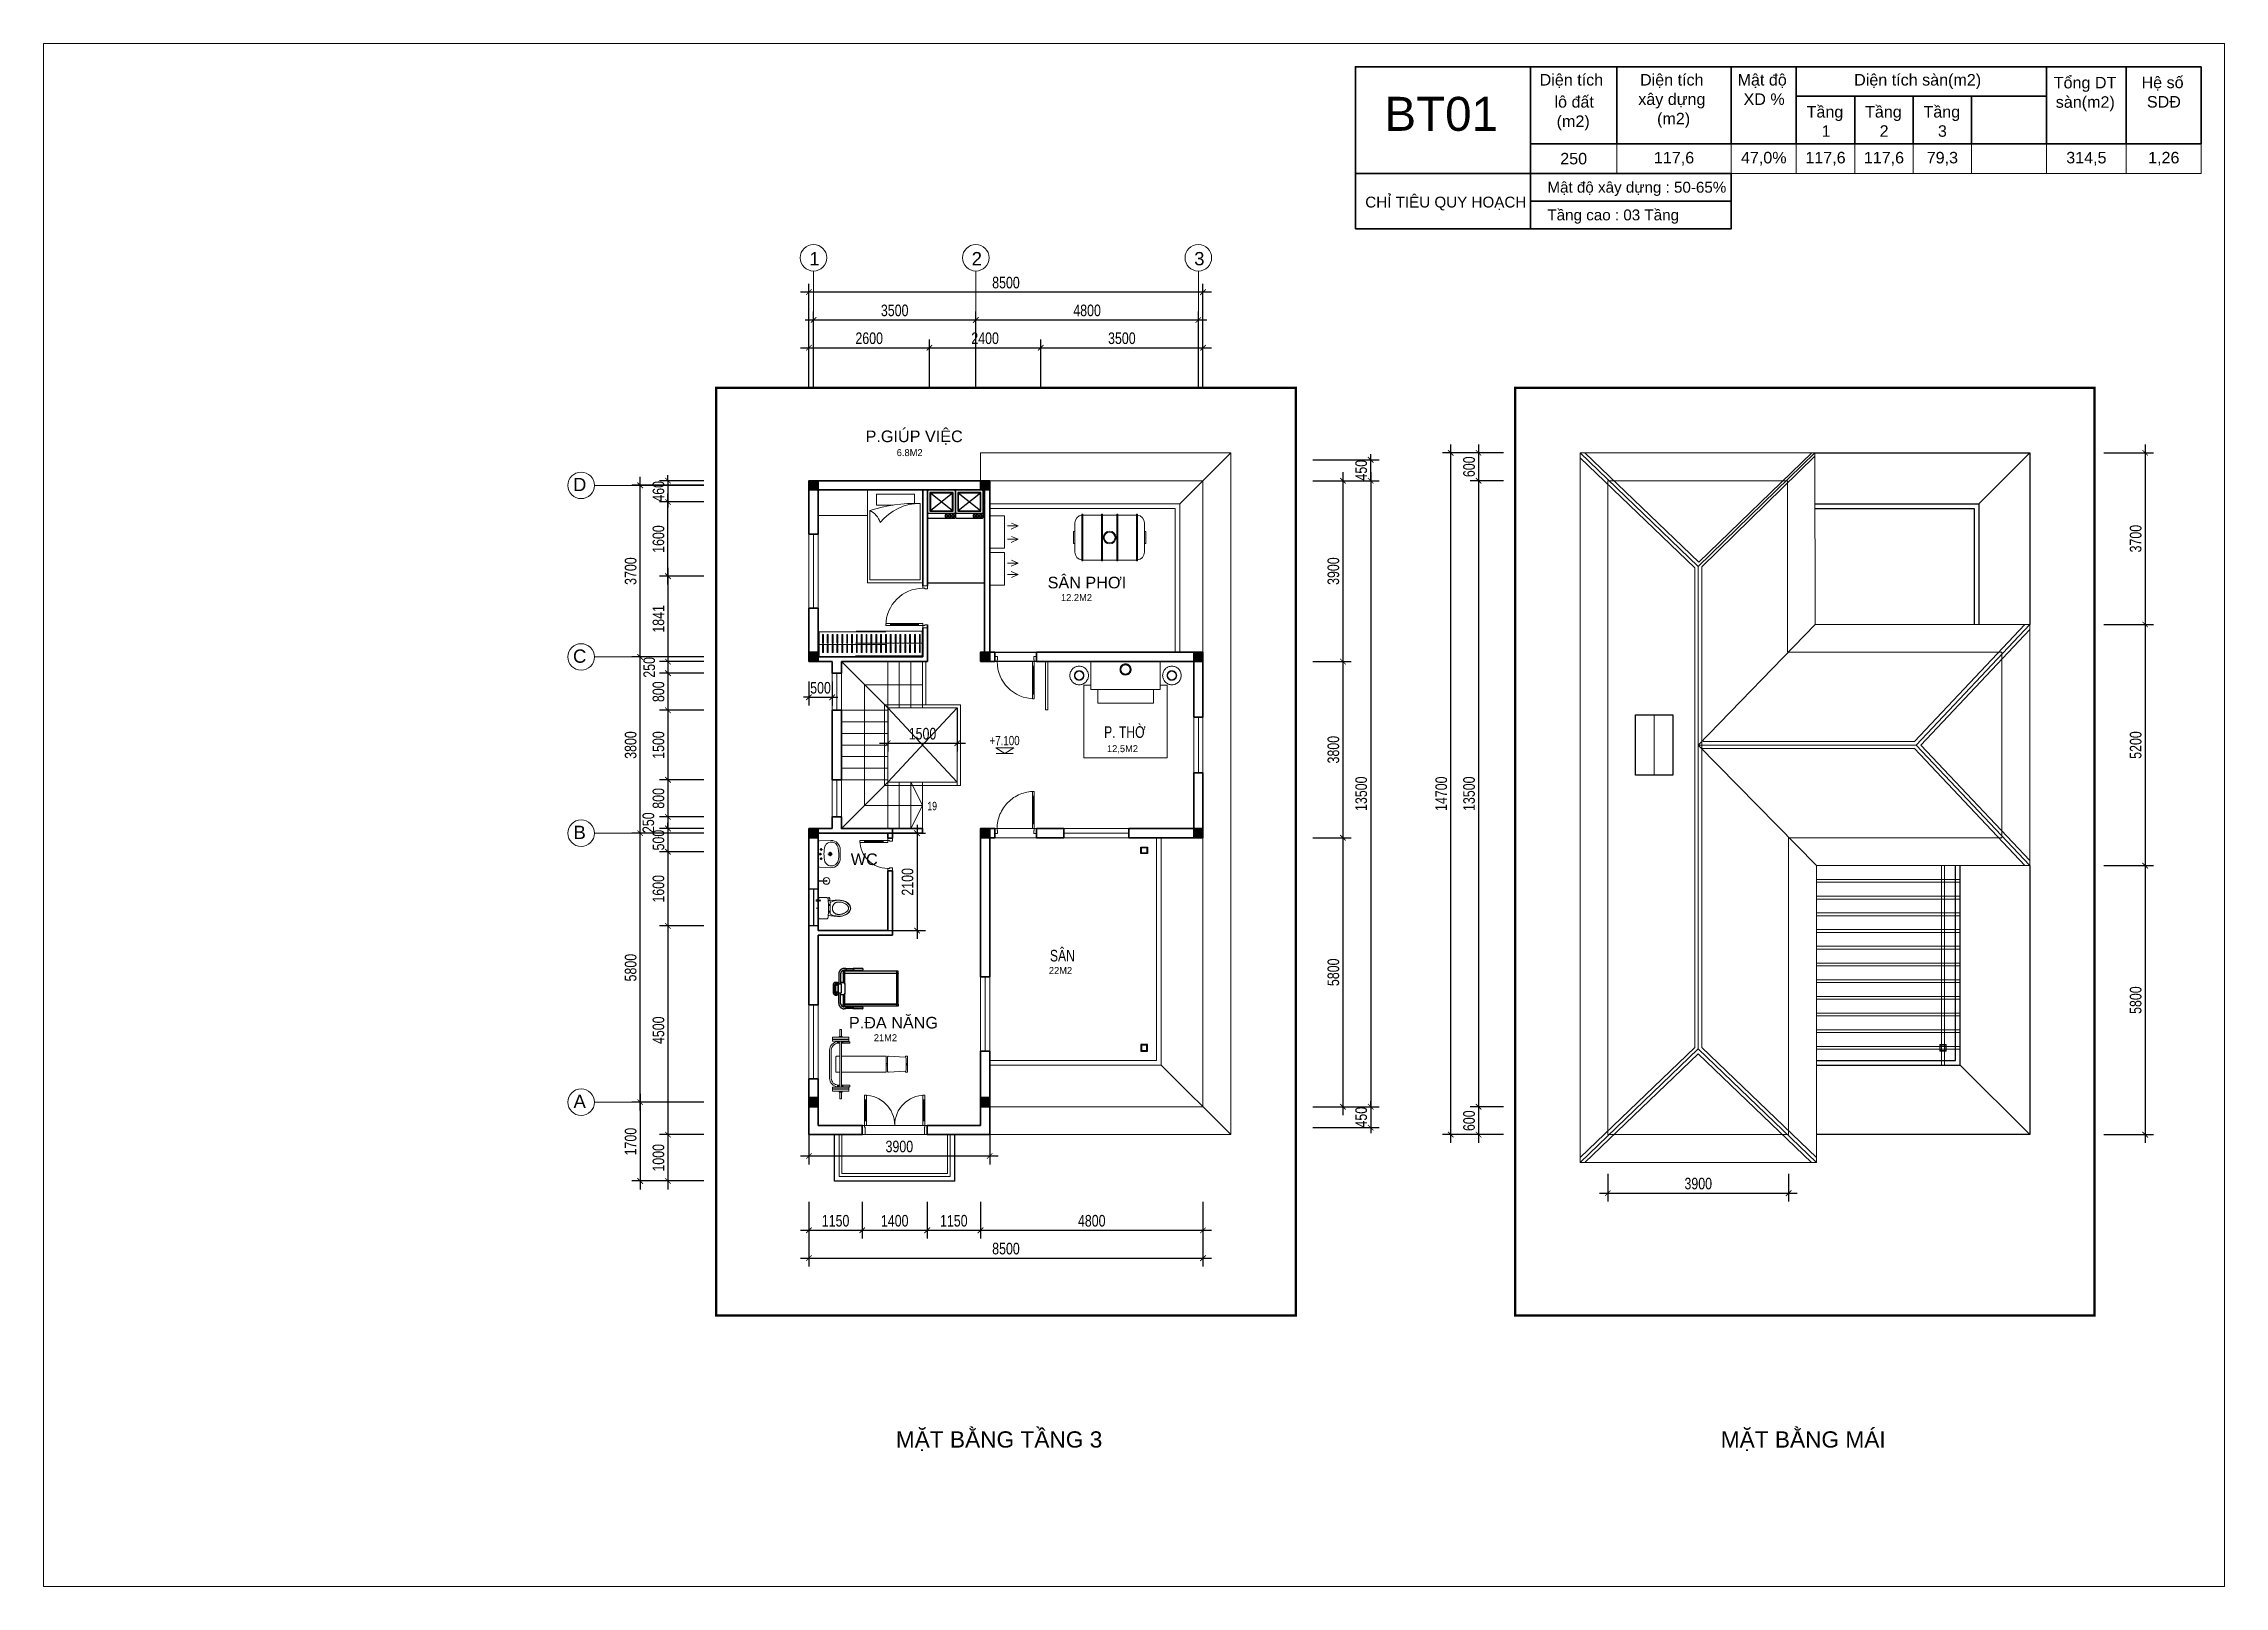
# Paper-space layout 'Layout1' of a CAD drawing. Header units: millimetres. Extents: x -4 to 416, y -1 to 296.
# The model-space entities are those that its viewports show. They can reach past a viewport. Long polylines and large blocks are cut down to what shows.
import ezdxf
from ezdxf.enums import TextEntityAlignment as Align
from ezdxf.xclip import XClip

# ---------------------------------------------------------------- set-up
doc = ezdxf.new("R2010")
doc.units = ezdxf.units.MM
doc.header["$PDMODE"] = 98
for name, pattern in [('ACAD_ISO07W100', [3, 0, -3]), ('CENTER', [50.8, 31.75, -6.35, 6.35, -6.35]), ('DASHED', [0.75, 0.5, -0.25]), ('HIDDEN', [0.375, 0.25, -0.125]), ('HIDDEN2', [0.1875, 0.125, -0.0625]), ('X-5M-G-MB PHONGNGU$0$HIDDEN2', [0.1875, 0.125, -0.0625]), ('xref-thap C (mb tang 32-2)$0$HIDDEN', [0.375, 0.25, -0.125]), ('Xref-VCMT-BT3 - tuong bao$0$HIDDEN', [0.375, 0.25, -0.125])]:
    doc.linetypes.add(name, pattern=pattern)
doc.layers.get('Defpoints').update_dxf_attribs({"color": 202, "lineweight": 13})
for name, color, linetype, lineweight in [('-CENTER', 143, 'CENTER', 13), ('-CONCRETE', 1, 'Continuous', 35), ('-DOOR', 137, 'Continuous', 9), ('-FURNITURE', 46, 'Continuous', 9), ('-HIDE', 3, 'HIDDEN', 13), ('-KH', 143, 'Continuous', 13), ('-LINE1', 7, 'Continuous', 18), ('-RANH GIOI KHU DAT', 12, 'CENTER', 18), ('-TEXT', 7, 'Continuous', 15), ('-WALL', 4, 'Continuous', 35), ('Bighome_khuat', 251, 'DASHED', 5)]:
    doc.layers.add(name, color=color, linetype=linetype, lineweight=lineweight)
for name, color, linetype in [('-HATCH CONCRETE', 54, 'Continuous'), ('1-NETMANH', 8, 'Continuous'), ('12. NET DIM', 9, 'Continuous'), ('13. NET HATCH', 252, 'Continuous'), ('A-Dot_Line', 255, 'ACAD_ISO07W100'), ('A-Flor-Hral', 242, 'Continuous'), ('KTV-KT NOI THAT', 43, 'Continuous'), ('TEXT25', 2, 'Continuous')]:
    doc.layers.add(name, color=color, linetype=linetype)
doc.styles.add('1', font='arial.ttf')
doc.styles.add('AVANH', font='', dxfattribs={"width": 0.8})
doc.styles.get("Standard").update_dxf_attribs({"font": 'arial.ttf'})
doc.styles.add('T1', font='', dxfattribs={"height": 200})
doc.styles.get('AVANH').set_extended_font_data('.VnAvantH')
doc.styles.get('T1').set_extended_font_data('VNgeometric Light')
doc.dimstyles.new('C_100A3', dxfattribs={"dimscale": 100, "dimtxt": 2.5, "dimasz": 1.2, "dimexe": 1.8, "dimexo": 0, "dimgap": 0.75, "dimtad": 1, "dimdec": 0, "dimzin": 0, "dimdsep": 46, "dimtxsty": 'AVANH', "dimblk": 'ARCHTICK', "dimcen": 0, "dimdle": 1.8, "dimclrd": 256, "dimclre": 256, "dimclrt": 7, "dimadec": 0, "dimazin": 0, "dimtfac": 0.0001, "dimtdec": 0, "dimtix": 1, "dimtmove": 2, "dimatfit": 3, "dimldrblk": 'ARCHTICK', "dimfxl": 1.8, "dimtolj": 1, "dimtzin": 0, "dimarcsym": 0})

psp = doc.layouts.get("Layout1")

msp = doc.modelspace()

# ---------------------------------------------------------------- texts
at = {"layer": '-TEXT', "color": 4, "style": '1'}
msp.add_text('BT01', height=733.71, dxfattribs=at).set_placement((257192.2, 53423.6), align=Align.BOTTOM_CENTER)
at = {"layer": '-TEXT', "color": 2, "style": '1'}
for s, p in [('1', (243675.7, 50888.2)), ('2', (247175.7, 50888.2)), ('3', (251975.3, 50888.2)), ('D', (238608.9, 46018.3)), ('C', (238608.9, 42318)), ('B', (238608.9, 38518)), ('A', (238608.9, 32718))]:
    msp.add_text(s, height=286.3, dxfattribs=at).set_placement(p, align=Align.MIDDLE_CENTER)
at = {"layer": '-TEXT', "color": 2}
for s, p in [('P.GIÚP VIỆC ', (244776.2, 46932.6)), ('SÂN PHƠI', (248702.5, 43779.4)), ('WC', (244456.3, 37813.7)), ('P.ĐA NĂNG', (244417.1, 34289.4))]:
    msp.add_text(s, height=250, dxfattribs=at).set_placement(p)
at = {"layer": '-TEXT', "color": 2, "width": 0.75}
for s, p in [('P. THỜ', (249920.1, 40555.8)), ('SÂN', (248752.4, 35734.9))]:
    msp.add_text(s, height=250, dxfattribs=at).set_placement(p)
at = {"layer": '-TEXT', "style": '1', "width": 0.75}
msp.add_text('19', height=179.96, dxfattribs=at).set_placement((246107.3, 38996.6))
at = {"layer": '-TEXT', "color": 4}
for s, p in [('MẶT BẰNG TẦNG 3', (247655.3, 25253.3)), ('MẶT BẰNG MÁI', (265001.2, 25253.3))]:
    msp.add_text(s, height=350, dxfattribs=at).set_placement(p, align=Align.CENTER)
at = {"layer": 'TEXT25', "style": 'T1'}
for s, rotation, p in [('6.8M2', 360, (245447.8, 46630.9)), ('12.2M2', 360, (248990.7, 43505.7)), ('12,5M2', 0, (249982.9, 40247.9)), ('22M2', 360, (248729.8, 35464.7)), ('21M2', 360, (244953.8, 34015.7))]:
    msp.add_text(s, height=150, rotation=rotation, dxfattribs=at).set_placement(p)

# ---------------------------------------------------------------- blocks, each defined once
blk = doc.blocks.new('A$Ca51cd422')
for p, q in [((167, 414), (224, 414)), ((195, 383), (195, 443)), ((249, 215), (342, 215)), ((267, 429), (324, 429)), ((295, 398), (295, 458)), ((295, 165), (295, 264)), ((367, 414), (424, 414)), ((395, 383), (395, 443))]:
    blk.add_line(p, q)
for points in [[(0, 200, 0.414214), (200, 0), (390, 0, 0.414214), (590, 200), (581, 446, 0.409799), (551, 475), (39, 475, 0.403607), (9, 446)], [(177, 40, 0.090773), (424, 43, 0.149887), (521, 96, 0.430722), (482, 321, 0.080637), (470, 327, 0.127732), (125, 329, 0.074208), (114, 325, 0.443092), (69, 96, 0.13364), (154, 46, 0.033617)]]:
    blk.add_lwpolyline(points, format="xyb", close=True)
for centre, radius in [((195, 414), 17.5), ((295, 215), 37.5), ((295, 215), 22.5), ((295, 215), 22.5), ((295, 429), 17.5), ((395, 414), 17.5)]:
    blk.add_circle(centre, radius)
blk = doc.blocks.new('A$C37A47670')
at = {"layer": '-WALL'}
for p, q in [((0, 1905), (16565, 1905)), ((0, 1905), (0, 0)), ((2134, 1905), (2134, 0)), ((4959, 1905), (4959, 0)), ((6565, 1905), (6565, 0)), ((12744, 1905), (12744, 0)), ((14715, 1905), (14715, 0)), ((16565, 1905), (16565, 0)), ((6565, 1180), (12744, 1180)), ((8008, 1180), (8008, 0)), ((9451, 1180), (9451, 0)), ((10894, 1180), (10894, 0)), ((0, 0), (16565, 0))]:
    blk.add_line(p, q, dxfattribs=at)
for s, height, p in [('Diện tích', 284.5, (227, 1443)), ('Diện tích', 284.5, (2706, 1443)), ('Mật độ', 284.5, (5115, 1443)), ('Diện tích sàn(m2)', 284.48, (7994, 1443)), ('Tổng DT', 284.5, (12923, 1373)), ('Hệ số', 284.5, (15091, 1378)), (' lô đất', 284.5, (484, 899)), ('xây dựng', 284.5, (2663, 964)), ('XD %%%', 284.5, (5263, 964)), ('sàn(m2)', 284.5, (12973, 894)), ('SDĐ', 284.5, (15223, 899)), ('(m2)', 284.5, (647, 420)), ('(m2)', 284.5, (3127, 485)), ('Tầng', 284.5, (6820, 653)), ('Tầng', 284.5, (8263, 653)), ('Tầng', 284.5, (9706, 653)), ('1', 284, (7192, 178)), ('2', 284, (8624, 178)), ('3', 284, (10063, 178))]:
    blk.add_text(s, height=height, dxfattribs=at).set_placement(p)
blk = doc.blocks.new('A$Cc865fbe0')
at = {"layer": '-WALL'}
for points in [[(0, 0), (3775, 0), (3775, 1194), (0, 1194)], [(3775, 597), (8107, 597), (8107, 1194), (3775, 1194)], [(3775, 0), (8107, 0), (8107, 597), (3775, 597)]]:
    blk.add_lwpolyline(points, close=True, dxfattribs=at)
for s, p in [('Mật độ xây dựng : 50-65%%%', (4141, 778)), ('CHỈ TIÊU QUY HOẠCH', (212, 458)), ('Tầng cao : 03 Tầng', (4141, 181))]:
    blk.add_text(s, height=234.37, dxfattribs=at).set_placement(p)
blk = doc.blocks.new('_ARCHTICK')
at = {"const_width": 0.15}
blk.add_lwpolyline([(-0.5, -0.5), (0.5, 0.5)], dxfattribs=at)
blk = doc.blocks.new('*D748')
at = {"layer": '12. NET DIM', "lineweight": -2, "transparency": 16777216}
for p, q in [((254424, 46101), (255252, 46101)), ((255072, 46281), (255072, 42021)), ((254424, 42201), (255252, 42201))]:
    blk.add_line(p, q, dxfattribs=at)
at = {"layer": 'Defpoints', "color": 0, "transparency": 16777216}
for p in [(254424, 46101), (254424, 42201), (255072, 42201)]:
    blk.add_point(p, dxfattribs=at)
at = {"layer": '12. NET DIM', "lineweight": -2, "transparency": 16777216, "xscale": 120, "yscale": 120, "zscale": 120}
for p, rotation in [((255072, 46101), 90), ((255072, 42201), 270)]:
    blk.add_blockref('_ARCHTICK', p, dxfattribs=dict(at, rotation=rotation))
at = {"layer": '12. NET DIM', "color": 7, "transparency": 16777216, "insert": (254867, 44151), "char_height": 250, "attachment_point": 5, "rotation": 90, "style": 'AVANH'}
blk.add_mtext('\\A1;3900', dxfattribs=at)
blk = doc.blocks.new('*D749')
at = {"layer": '12. NET DIM', "lineweight": -2, "transparency": 16777216}
for p, q in [((255072, 42381), (255072, 38221)), ((254424, 42201), (255252, 42201)), ((254424, 38401), (255252, 38401))]:
    blk.add_line(p, q, dxfattribs=at)
at = {"layer": 'Defpoints', "color": 0, "transparency": 16777216}
for p in [(254424, 42201), (254424, 38401), (255072, 38401)]:
    blk.add_point(p, dxfattribs=at)
at = {"layer": '12. NET DIM', "lineweight": -2, "transparency": 16777216, "xscale": 120, "yscale": 120, "zscale": 120}
for p, rotation in [((255072, 42201), 90), ((255072, 38401), 270)]:
    blk.add_blockref('_ARCHTICK', p, dxfattribs=dict(at, rotation=rotation))
at = {"layer": '12. NET DIM', "color": 7, "transparency": 16777216, "insert": (254867, 40301), "char_height": 250, "attachment_point": 5, "rotation": 90, "style": 'AVANH'}
blk.add_mtext('\\A1;3800', dxfattribs=at)
blk = doc.blocks.new('*D750')
at = {"layer": '12. NET DIM', "lineweight": -2, "transparency": 16777216}
for p, q in [((255072, 38581), (255072, 32421)), ((254424, 38401), (255252, 38401)), ((254424, 32601), (255252, 32601))]:
    blk.add_line(p, q, dxfattribs=at)
at = {"layer": 'Defpoints', "color": 0, "transparency": 16777216}
for p in [(254424, 38401), (254424, 32601), (255072, 32601)]:
    blk.add_point(p, dxfattribs=at)
at = {"layer": '12. NET DIM', "lineweight": -2, "transparency": 16777216, "xscale": 120, "yscale": 120, "zscale": 120}
for p, rotation in [((255072, 38401), 90), ((255072, 32601), 270)]:
    blk.add_blockref('_ARCHTICK', p, dxfattribs=dict(at, rotation=rotation))
at = {"layer": '12. NET DIM', "color": 7, "transparency": 16777216, "insert": (254867, 35501), "char_height": 250, "attachment_point": 5, "rotation": 90, "style": 'AVANH'}
blk.add_mtext('\\A1;5800', dxfattribs=at)
blk = doc.blocks.new('*D751')
at = {"layer": '12. NET DIM', "lineweight": -2, "transparency": 16777216}
for p, q in [((254424, 46101), (255852, 46101)), ((255672, 46281), (255672, 32421)), ((254424, 32601), (255852, 32601))]:
    blk.add_line(p, q, dxfattribs=at)
at = {"layer": 'Defpoints', "color": 0, "transparency": 16777216}
for p in [(254424, 46101), (254424, 32601), (255672, 32601)]:
    blk.add_point(p, dxfattribs=at)
at = {"layer": '12. NET DIM', "lineweight": -2, "transparency": 16777216, "xscale": 120, "yscale": 120, "zscale": 120}
for p, rotation in [((255672, 46101), 90), ((255672, 32601), 270)]:
    blk.add_blockref('_ARCHTICK', p, dxfattribs=dict(at, rotation=rotation))
at = {"layer": '12. NET DIM', "color": 7, "transparency": 16777216, "insert": (255467, 39351), "char_height": 250, "attachment_point": 5, "rotation": 90, "style": 'AVANH'}
blk.add_mtext('\\A1;13500', dxfattribs=at)
blk = doc.blocks.new('*D752')
at = {"layer": '12. NET DIM', "lineweight": -2, "transparency": 16777216}
for p, q in [((243554, 30553), (243554, 29758)), ((244704, 30553), (244704, 29758)), ((243374, 29938), (244884, 29938))]:
    blk.add_line(p, q, dxfattribs=at)
at = {"layer": 'Defpoints', "color": 0, "transparency": 16777216}
for p in [(243554, 30553), (244704, 30553), (244704, 29938)]:
    blk.add_point(p, dxfattribs=at)
at = {"layer": '12. NET DIM', "lineweight": -2, "transparency": 16777216, "xscale": 120, "yscale": 120, "zscale": 120, "rotation": 180}
blk.add_blockref('_ARCHTICK', (243554, 29938), dxfattribs=at)
at = {"layer": '12. NET DIM', "lineweight": -2, "transparency": 16777216, "xscale": 120, "yscale": 120, "zscale": 120}
blk.add_blockref('_ARCHTICK', (244704, 29938), dxfattribs=at)
at = {"layer": '12. NET DIM', "color": 7, "transparency": 16777216, "insert": (244129, 30142), "char_height": 250, "attachment_point": 5, "style": 'AVANH'}
blk.add_mtext('\\A1;1150', dxfattribs=at)
blk = doc.blocks.new('*D753')
at = {"layer": '12. NET DIM', "lineweight": -2, "transparency": 16777216}
for p, q in [((244704, 30553), (244704, 29758)), ((246104, 30553), (246104, 29758)), ((244524, 29938), (246284, 29938))]:
    blk.add_line(p, q, dxfattribs=at)
at = {"layer": 'Defpoints', "color": 0, "transparency": 16777216}
for p in [(244704, 30553), (246104, 30553), (246104, 29938)]:
    blk.add_point(p, dxfattribs=at)
at = {"layer": '12. NET DIM', "lineweight": -2, "transparency": 16777216, "xscale": 120, "yscale": 120, "zscale": 120, "rotation": 180}
blk.add_blockref('_ARCHTICK', (244704, 29938), dxfattribs=at)
at = {"layer": '12. NET DIM', "lineweight": -2, "transparency": 16777216, "xscale": 120, "yscale": 120, "zscale": 120}
blk.add_blockref('_ARCHTICK', (246104, 29938), dxfattribs=at)
at = {"layer": '12. NET DIM', "color": 7, "transparency": 16777216, "insert": (245404, 30142), "char_height": 250, "attachment_point": 5, "style": 'AVANH'}
blk.add_mtext('\\A1;1400', dxfattribs=at)
blk = doc.blocks.new('*D754')
at = {"layer": '12. NET DIM', "lineweight": -2, "transparency": 16777216}
for p, q in [((247254, 30553), (247254, 29758)), ((252054, 30553), (252054, 29758)), ((247074, 29938), (252234, 29938))]:
    blk.add_line(p, q, dxfattribs=at)
at = {"layer": 'Defpoints', "color": 0, "transparency": 16777216}
for p in [(247254, 30553), (252054, 30553), (252054, 29938)]:
    blk.add_point(p, dxfattribs=at)
at = {"layer": '12. NET DIM', "lineweight": -2, "transparency": 16777216, "xscale": 120, "yscale": 120, "zscale": 120, "rotation": 180}
blk.add_blockref('_ARCHTICK', (247254, 29938), dxfattribs=at)
at = {"layer": '12. NET DIM', "lineweight": -2, "transparency": 16777216, "xscale": 120, "yscale": 120, "zscale": 120}
blk.add_blockref('_ARCHTICK', (252054, 29938), dxfattribs=at)
at = {"layer": '12. NET DIM', "color": 7, "transparency": 16777216, "insert": (249654, 30142), "char_height": 250, "attachment_point": 5, "style": 'AVANH'}
blk.add_mtext('\\A1;4800', dxfattribs=at)
blk = doc.blocks.new('*D755')
at = {"layer": '12. NET DIM', "lineweight": -2, "transparency": 16777216}
for p, q in [((243554, 30553), (243554, 29158)), ((252054, 30553), (252054, 29158)), ((243374, 29338), (252234, 29338))]:
    blk.add_line(p, q, dxfattribs=at)
at = {"layer": 'Defpoints', "color": 0, "transparency": 16777216}
for p in [(243554, 30553), (252054, 30553), (252054, 29338)]:
    blk.add_point(p, dxfattribs=at)
at = {"layer": '12. NET DIM', "lineweight": -2, "transparency": 16777216, "xscale": 120, "yscale": 120, "zscale": 120, "rotation": 180}
blk.add_blockref('_ARCHTICK', (243554, 29338), dxfattribs=at)
at = {"layer": '12. NET DIM', "lineweight": -2, "transparency": 16777216, "xscale": 120, "yscale": 120, "zscale": 120}
blk.add_blockref('_ARCHTICK', (252054, 29338), dxfattribs=at)
at = {"layer": '12. NET DIM', "color": 7, "transparency": 16777216, "insert": (247804, 29542), "char_height": 250, "attachment_point": 5, "style": 'AVANH'}
blk.add_mtext('\\A1;8500', dxfattribs=at)
blk = doc.blocks.new('DANH COT')
at = {"layer": '-KH'}
blk.add_line((0, 0), (368, 0), dxfattribs=at)
blk.add_lwpolyline([(379, 118), (-11, 118), (184, 0)], close=True, dxfattribs=at)
blk.add_solid([(184, 0), (184, 118), (379, 118), (184, 0)], dxfattribs=at)
at = {"layer": '-TEXT', "style": '1', "width": 0.75}
blk.add_attdef('CAODO', (-142, 178), '', height=180, dxfattribs=at)
blk = doc.blocks.new('A$Cf6c941c9')
at = {"layer": '-FURNITURE', "linetype": 'HIDDEN2', "elevation": 0}
blk.add_lwpolyline([(600, 450), (600, 1950), (0, 1950), (0, 450)], close=True, dxfattribs=at)
at = {"layer": '-FURNITURE', "linetype": 'HIDDEN', "ltscale": 500, "elevation": 0}
blk.add_lwpolyline([(512, 1950), (512, 2100), (2079, 2100), (2079, 300), (512, 300), (512, 450)], dxfattribs=at)
blk.add_lwpolyline([(900, 600), (900, 1800), (600, 1800), (600, 600)], close=True, dxfattribs=at)
at = {"layer": '-FURNITURE', "linetype": 'HIDDEN2'}
for centre, radius in [((300, 2200), 200), ((300, 2200), 103), ((300, 2200), 93.3), ((170, 1200), 120), ((170, 1200), 100), ((300, 200), 200), ((300, 200), 103), ((300, 200), 93.3)]:
    blk.add_circle(centre, radius, dxfattribs=at)
blk = doc.blocks.new('A$C5C575821')
at = {"layer": '-CONCRETE'}
h = blk.add_hatch(color=256, dxfattribs=at)
h.dxf.hatch_style = 1
h.paths.add_polyline_path([(0, 200), (0, 0), (200, 0), (200, 200)])
blk.add_lwpolyline([(0, 0), (200, 0), (200, 200), (0, 200)], close=True, dxfattribs=at)
blk = doc.blocks.new('Tonkin_Treadmill01_140x87_P')
at = {"color": 8}
for p, q in [((84.8, 71.9), (84.8, 97.5)), ((197.3, 22.5), (197.3, 97.5)), ((84.8, 22.5), (84.8, 48.1))]:
    blk.add_line(p, q, dxfattribs=at)
blk.add_line((70.9, 50), (70.9, 70))
for points in [[(87.1, 103.5), (83.9, 103.5, 0.414214), (71.9, 91.5), (71.9, 70)], [(87.1, 99.5), (83.9, 99.5, 0.414214), (75.9, 91.5), (75.9, 70)], [(102.9, 99.5), (122.5, 99.5, 1), (122.5, 103.5), (102.9, 103.5)], [(71.9, 72.5), (64, 72.5, 0.414214), (60.5, 69), (60.5, 51, 0.414214), (64, 47.5), (71.9, 47.5)], [(87.1, 16.5), (83.9, 16.5, -0.414214), (71.9, 28.5), (71.9, 50)], [(75.9, 47.5), (82, 47.5, 0.414214), (85.5, 51), (85.5, 69, 0.414214), (82, 72.5), (75.9, 72.5)], [(87.1, 20.5), (83.9, 20.5, -0.414214), (75.9, 28.5), (75.9, 50)], [(102.9, 20.5), (122.5, 20.5, -1), (122.5, 16.5), (102.9, 16.5)]]:
    blk.add_lwpolyline(points, format="xyb")
for points in [[(81.3, 97.5), (81.3, 93.5), (200.3, 93.5), (200.3, 97.5)], [(81.3, 97.5), (81.3, 93.5), (200.3, 93.5), (200.3, 97.5)], [(64, 73.5), (64, 74), (68, 74), (68, 73.5)], [(64, 46.5), (64, 46), (68, 46), (68, 46.5)], [(81.3, 22.5), (81.3, 26.5), (200.3, 26.5), (200.3, 22.5)]]:
    blk.add_lwpolyline(points, close=True)
for points in [[(102.9, 103), (87.5, 103)], [(87.5, 100), (102.9, 100)], [(68.5, 72.5), (68.5, 73), (63.5, 73), (63.5, 72.5)], [(68.5, 47.5), (68.5, 47), (63.5, 47), (63.5, 47.5)], [(81.3, 47), (81.3, 27.5), (200.3, 27.5), (200.3, 92.5), (81.3, 92.5), (81.3, 73)], [(87.5, 20), (102.9, 20)], [(102.9, 17), (87.5, 17)]]:
    blk.add_lwpolyline(points)
for points in [[(89.8, 97.5), (89.8, 100), (92.8, 100), (92.8, 97.5)], [(89.8, 22.5), (89.8, 20), (92.8, 20), (92.8, 22.5)]]:
    blk.add_lwpolyline(points, close=True, dxfattribs=at)
for points in [[(63.5, 73, 0.377964), (60, 69), (60, 51, 0.377964), (63.5, 47)], [(75.9, 47), (82, 47, 0.414214), (86, 51), (86, 69, 0.414214), (82, 73), (75.9, 73)]]:
    blk.add_lwpolyline(points, format="xyb", dxfattribs=at)
for points in [[(69.2, 73), (62.8, 73, -1), (62.8, 73.5), (69.2, 73.5, -1)], [(63.6, 51.7, -0.083043), (63.6, 68.3, -0.366471), (65.6, 70), (76.9, 70), (76.9, 50), (65.6, 50, -0.366471)], [(69.2, 47), (62.8, 47, 1), (62.8, 46.5), (69.2, 46.5, 1)]]:
    blk.add_lwpolyline(points, format="xyb", close=True)
blk.add_lwpolyline([(65.6, 52, -0.083043), (65.6, 68), (70.4, 68), (70.4, 52)], format="xyb", close=True, dxfattribs=at)
for points in [[(68.5, 73), (71.9, 73)], [(81.8, 92.5), (81.8, 93.5)], [(81.8, 92.5), (81.8, 93.5)], [(199.8, 93.5), (199.8, 92.5)], [(68.5, 47), (71.9, 47)], [(81.8, 27.5), (81.8, 26.5)], [(199.8, 26.5), (199.8, 27.5)]]:
    blk.add_lwpolyline(points, dxfattribs=at)
at = {"extrusion": (0, 0, -1)}
for centre, major_axis, start_param, end_param in [((87.1, 101.5), (0, -2), 3.141593, 6.283185), ((102.9, 101.5), (0, -2), 2.418858, 7.00592), ((102.9, 101.5), (0, -1.5), 3.141593, 6.283185)]:
    blk.add_ellipse(centre, major_axis=major_axis, ratio=0.258819, start_param=start_param, end_param=end_param, dxfattribs=at)
for centre, major_axis, start_param, end_param in [((87.1, 18.5), (0, 2), 3.141593, 6.283185), ((102.9, 18.5), (0, 2), 2.418858, 7.00592), ((102.9, 18.5), (0, 1.5), 3.141593, 6.283185)]:
    blk.add_ellipse(centre, major_axis=major_axis, ratio=0.258819, start_param=start_param, end_param=end_param)
at = {"layer": 'A-Dot_Line', "ltscale": 0.2}
for p, q in [((84.8, 71.9), (84.8, 97.5)), ((197.3, 22.5), (197.3, 97.5)), ((70.9, 50), (70.9, 70)), ((84.8, 22.5), (84.8, 48.1))]:
    blk.add_line(p, q, dxfattribs=at)
for points in [[(87.1, 103.5), (83.9, 103.5, 0.414214), (71.9, 91.5), (71.9, 70)], [(87.1, 99.5), (83.9, 99.5, 0.414214), (75.9, 91.5), (75.9, 70)], [(102.9, 99.5), (122.5, 99.5, 1), (122.5, 103.5), (102.9, 103.5)], [(63.5, 73, 0.377964), (60, 69), (60, 51, 0.377964), (63.5, 47)], [(71.9, 72.5), (64, 72.5, 0.414214), (60.5, 69), (60.5, 51, 0.414214), (64, 47.5), (71.9, 47.5)], [(87.1, 16.5), (83.9, 16.5, -0.414214), (71.9, 28.5), (71.9, 50)], [(75.9, 47), (82, 47, 0.414214), (86, 51), (86, 69, 0.414214), (82, 73), (75.9, 73)], [(75.9, 47.5), (82, 47.5, 0.414214), (85.5, 51), (85.5, 69, 0.414214), (82, 72.5), (75.9, 72.5)], [(87.1, 20.5), (83.9, 20.5, -0.414214), (75.9, 28.5), (75.9, 50)], [(102.9, 20.5), (122.5, 20.5, -1), (122.5, 16.5), (102.9, 16.5)]]:
    blk.add_lwpolyline(points, format="xyb", dxfattribs=at)
for points in [[(81.3, 97.5), (81.3, 93.5), (200.3, 93.5), (200.3, 97.5)], [(81.3, 97.5), (81.3, 93.5), (200.3, 93.5), (200.3, 97.5)], [(89.8, 97.5), (89.8, 100), (92.8, 100), (92.8, 97.5)], [(64, 73.5), (64, 74), (68, 74), (68, 73.5)], [(64, 46.5), (64, 46), (68, 46), (68, 46.5)], [(81.3, 22.5), (81.3, 26.5), (200.3, 26.5), (200.3, 22.5)], [(89.8, 22.5), (89.8, 20), (92.8, 20), (92.8, 22.5)]]:
    blk.add_lwpolyline(points, close=True, dxfattribs=at)
for points in [[(102.9, 103), (87.5, 103)], [(87.5, 100), (102.9, 100)], [(68.5, 72.5), (68.5, 73), (63.5, 73), (63.5, 72.5)], [(68.5, 47.5), (68.5, 47), (63.5, 47), (63.5, 47.5)], [(68.5, 73), (71.9, 73)], [(81.3, 47), (81.3, 27.5), (200.3, 27.5), (200.3, 92.5), (81.3, 92.5), (81.3, 73)], [(81.8, 92.5), (81.8, 93.5)], [(81.8, 92.5), (81.8, 93.5)], [(199.8, 93.5), (199.8, 92.5)], [(68.5, 47), (71.9, 47)], [(81.8, 27.5), (81.8, 26.5)], [(87.5, 20), (102.9, 20)], [(102.9, 17), (87.5, 17)], [(199.8, 26.5), (199.8, 27.5)]]:
    blk.add_lwpolyline(points, dxfattribs=at)
for points in [[(69.2, 73), (62.8, 73, -1), (62.8, 73.5), (69.2, 73.5, -1)], [(63.6, 51.7, -0.083043), (63.6, 68.3, -0.366471), (65.6, 70), (76.9, 70), (76.9, 50), (65.6, 50, -0.366471)], [(65.6, 52, -0.083043), (65.6, 68), (70.4, 68), (70.4, 52)], [(69.2, 47), (62.8, 47, 1), (62.8, 46.5), (69.2, 46.5, 1)]]:
    blk.add_lwpolyline(points, format="xyb", close=True, dxfattribs=at)
at = {"layer": 'A-Dot_Line', "ltscale": 0.2, "extrusion": (0, 0, -1)}
for centre, major_axis, start_param, end_param in [((87.1, 101.5), (0, -2), 3.141593, 6.283185), ((102.9, 101.5), (0, -2), 2.418858, 7.00592), ((102.9, 101.5), (0, -1.5), 3.141593, 6.283185)]:
    blk.add_ellipse(centre, major_axis=major_axis, ratio=0.258819, start_param=start_param, end_param=end_param, dxfattribs=at)
at = {"layer": 'A-Dot_Line', "ltscale": 0.2}
for centre, major_axis, start_param, end_param in [((87.1, 18.5), (0, 2), 3.141593, 6.283185), ((102.9, 18.5), (0, 2), 2.418858, 7.00592), ((102.9, 18.5), (0, 1.5), 3.141593, 6.283185)]:
    blk.add_ellipse(centre, major_axis=major_axis, ratio=0.258819, start_param=start_param, end_param=end_param, dxfattribs=at)
blk = doc.blocks.new('X-10M-ALT2-TUM$0$A$C0CF10D65')
at = {"linetype": 'Continuous'}
for p, q in [((33, 188), (33, 821)), ((1533, 188), (1533, 821))]:
    blk.add_line(p, q, dxfattribs=at)
for points in [[(183, 0), (183, 1009), (204, 1009), (204, 0)], [(609, 0), (609, 1009), (629, 1009), (629, 0)], [(957, 0), (957, 1009), (937, 1009), (937, 0)], [(1383, 0), (1383, 1009), (1362, 1009), (1362, 0)], [(0, 378), (0, 631), (33, 631), (33, 378)], [(1566, 378), (1566, 631), (1533, 631), (1533, 378)]]:
    blk.add_lwpolyline(points, close=True, dxfattribs=at)
for points in [[(183, 989), (183, 19)], [(609, 989), (204, 989)], [(937, 989), (629, 989)], [(1362, 989), (957, 989)], [(1383, 19), (1383, 989)], [(204, 19), (609, 19)], [(629, 19), (937, 19)], [(957, 19), (1362, 19)]]:
    blk.add_lwpolyline(points, dxfattribs=at)
for radius in [137, 117]:
    blk.add_circle((783, 504), radius, dxfattribs=at)
for centre, start, end in [((206, 817), 97.774, 178.9884), ((1360, 817), 1.0116, 82.226), ((206, 191), 181.0116, 262.226), ((1360, 191), 277.774, 358.9884)]:
    blk.add_arc(centre, 173, start, end, dxfattribs=at)
blk = doc.blocks.new('A$C59131A43')
for p, q in [((51, -442), (51, -1940)), ((1140, -1940), (1140, -289)), ((51, -1940), (1140, -1940))]:
    blk.add_line(p, q)
blk.add_lwpolyline([(1200, -2000), (1200, 0), (0, 0), (0, -2000)], close=True)
for points in [[(560, -326), (197, -326), (197, -88), (1015, -88)], [(1015, -88), (1015, -289)]]:
    blk.add_lwpolyline(points)
blk.add_lwpolyline([(1140, -289, 0.227842), (278, -703, 0.147835)], format="xyb")
for centre, radius, start, end in [((1067, -3723), 3434, 88.7915, 107.2102), ((-121, -821), 416, 16.4348, 65.5556)]:
    blk.add_arc(centre, radius, start, end)
blk = doc.blocks.new('*U807')
at = {"linetype": 'X-5M-G-MB PHONGNGU$0$HIDDEN2'}
for points in [[(0, 600), (0, 0), (2465, 0), (2465, 600)], [(2445, 580), (2445, 20), (20, 20), (20, 580)], [(2445, 287), (2445, 313), (20, 313), (20, 287)], [(114, 319), (109, 319), (109, 280), (114, 280)], [(228, 319), (223, 319), (223, 280), (228, 280)], [(342, 319), (337, 319), (337, 280), (342, 280)], [(456, 319), (451, 319), (451, 280), (456, 280)], [(570, 319), (565, 319), (565, 280), (570, 280)], [(684, 319), (679, 319), (679, 280), (684, 280)], [(798, 319), (793, 319), (793, 280), (798, 280)], [(912, 319), (907, 319), (907, 280), (912, 280)], [(1026, 319), (1021, 319), (1021, 280), (1026, 280)], [(1140, 319), (1135, 319), (1135, 280), (1140, 280)], [(1254, 319), (1249, 319), (1249, 280), (1254, 280)], [(1368, 319), (1363, 319), (1363, 280), (1368, 280)], [(1482, 319), (1477, 319), (1477, 280), (1482, 280)], [(1596, 319), (1591, 319), (1591, 280), (1596, 280)], [(1710, 319), (1705, 319), (1705, 280), (1710, 280)], [(1824, 319), (1819, 319), (1819, 280), (1824, 280)], [(1938, 319), (1933, 319), (1933, 280), (1938, 280)], [(2052, 319), (2047, 319), (2047, 280), (2052, 280)], [(2166, 319), (2161, 319), (2161, 280), (2166, 280)], [(2280, 319), (2275, 319), (2275, 280), (2280, 280)], [(2394, 319), (2389, 319), (2389, 280), (2394, 280)]]:
    blk.add_lwpolyline(points, close=True, dxfattribs=at)
for points in [[(122, 313), (122, 515), (100, 515), (100, 313)], [(236, 313), (236, 515), (214, 515), (214, 313)], [(350, 313), (350, 515), (328, 515), (328, 313)], [(464, 313), (464, 515), (442, 515), (442, 313)], [(578, 313), (578, 515), (556, 515), (556, 313)], [(692, 313), (692, 515), (670, 515), (670, 313)], [(806, 313), (806, 515), (784, 515), (784, 313)], [(920, 313), (920, 515), (898, 515), (898, 313)], [(1034, 313), (1034, 515), (1012, 515), (1012, 313)], [(1148, 313), (1148, 515), (1126, 515), (1126, 313)], [(1262, 313), (1262, 515), (1240, 515), (1240, 313)], [(1376, 313), (1376, 515), (1354, 515), (1354, 313)], [(1490, 313), (1490, 515), (1468, 515), (1468, 313)], [(1604, 313), (1604, 515), (1582, 515), (1582, 313)], [(1718, 313), (1718, 515), (1696, 515), (1696, 313)], [(1832, 313), (1832, 515), (1810, 515), (1810, 313)], [(1946, 313), (1946, 515), (1924, 515), (1924, 313)], [(2060, 313), (2060, 515), (2038, 515), (2038, 313)], [(2174, 313), (2174, 515), (2152, 515), (2152, 313)], [(2288, 313), (2288, 515), (2266, 515), (2266, 313)], [(2402, 313), (2402, 515), (2380, 515), (2380, 313)], [(100, 287), (100, 92), (122, 92), (122, 287)], [(214, 287), (214, 92), (236, 92), (236, 287)], [(328, 287), (328, 92), (350, 92), (350, 287)], [(442, 287), (442, 92), (464, 92), (464, 287)], [(556, 287), (556, 92), (578, 92), (578, 287)], [(670, 287), (670, 92), (692, 92), (692, 287)], [(784, 287), (784, 92), (806, 92), (806, 287)], [(898, 287), (898, 92), (920, 92), (920, 287)], [(1012, 287), (1012, 92), (1034, 92), (1034, 287)], [(1126, 287), (1126, 92), (1148, 92), (1148, 287)], [(1240, 287), (1240, 92), (1262, 92), (1262, 287)], [(1354, 287), (1354, 92), (1376, 92), (1376, 287)], [(1468, 287), (1468, 92), (1490, 92), (1490, 287)], [(1582, 287), (1582, 92), (1604, 92), (1604, 287)], [(1696, 287), (1696, 92), (1718, 92), (1718, 287)], [(1810, 287), (1810, 92), (1832, 92), (1832, 287)], [(1924, 287), (1924, 92), (1946, 92), (1946, 287)], [(2038, 287), (2038, 92), (2060, 92), (2060, 287)], [(2152, 287), (2152, 92), (2174, 92), (2174, 287)], [(2266, 287), (2266, 92), (2288, 92), (2288, 287)], [(2380, 287), (2380, 92), (2402, 92), (2402, 287)]]:
    blk.add_lwpolyline(points, dxfattribs=at)
blk = doc.blocks.new('shower')
for points in [[(180929, -32327), (180902, -32327), (180902, -32316), (180929, -32316)], [(180919, -32316), (180912, -32316), (180912, -32147), (180919, -32147)]]:
    blk.add_lwpolyline(points, close=True)
for radius, start, end in [(72, 272.7907, 267.2093), (8.35, 294.8355, 245.1645)]:
    blk.add_arc((180916, -32147), radius, start, end)
blk = doc.blocks.new('A$C18091ED7')
for p, q in [((-83, -267), (-83, -300)), ((-83, -278), (-83, -288)), ((-61, -290), (-83, -290)), ((-63, -265), (-81, -265)), ((-61, -267), (-61, -300)), ((0, -42), (0, 0)), ((61, -267), (61, -300)), ((61, -290), (83, -290)), ((63, -265), (81, -265)), ((83, -267), (83, -300)), ((83, -278), (83, -288)), ((146, -27), (179, -27)), ((146, -27), (146, -30)), ((146, -30), (166, -30)), ((153, -37), (146, -30)), ((152, 0), (152, -27)), ((152, 0), (179, 0)), ((153, -37), (166, -37)), ((153, -40), (153, -37)), ((153, -40), (178, -40)), ((153, -40), (178, -40)), ((153, -40), (153, -42)), ((165, -262), (165, -290)), ((185, -30), (166, -30)), ((178, -37), (166, -37)), ((168, -260), (228, -260)), ((168, -292), (207, -292)), ((185, -30), (178, -37)), ((178, -37), (178, -40)), ((178, -40), (178, -42)), ((179, 0), (179, -27)), ((179, -27), (185, -27)), ((185, -27), (185, -30)), ((231, -274), (231, -262))]:
    blk.add_line(p, q)
for points in [[(230, -219, -0.137407), (225, -235), (222, -241, -0.236081), (198, -255, -0.051961), (-198, -255, -0.236081), (-222, -241), (-225, -235, -0.137407), (-230, -219), (-230, -72, -0.198912), (-226, -63), (-209, -46, -0.198912), (-200, -42), (0, -42), (200, -42, -0.198912), (209, -46), (226, -63, -0.198912), (230, -72)], [(144, -619, -0.212405), (26, -734, -0.027685), (-1, -739, -0.022279), (-26, -734, -0.212405), (-144, -619, -0.142796), (-167, -428, -0.093005), (-128, -309, -0.256439), (-111, -300), (0, -300), (111, -300, -0.256439), (128, -309, -0.093005), (167, -428, -0.142796)]]:
    blk.add_lwpolyline(points, format="xyb", close=True)
at = {"linetype": 'xref-thap C (mb tang 32-2)$0$HIDDEN', "ltscale": 100}
blk.add_lwpolyline([(61, -669, -0.199031), (0, -699, -0.199031), (-61, -669, -0.218924), (-132, -478, -0.153791), (-112, -404, -0.236701), (0, -348, -0.236701), (112, -404, -0.153791), (132, -478, -0.218924)], format="xyb", close=True, dxfattribs=at)
blk.add_circle((166, -78), 13.9)
for centre, radius, start, end in [((-81, -267), 1.98, 90, 180), ((-63, -267), 1.98, 0, 90), ((63, -267), 1.98, 90, 180), ((81, -267), 1.98, 0, 90), ((168, -262), 2.47, 90, 180), ((168, -290), 2.47, 180, 270), ((207, -277), 15.5, 270, 306.4659), ((168, -225), 80.1, 306.4659, 320.3123), ((228, -274), 2.47, 320.3123, 0)]:
    blk.add_arc(centre, radius, start, end)
for points in [[(-156, -259), (-157, -267), (-164, -328), (-169, -385), (-184, -528), (-136, -679), (-50, -735), (-20, -741), (0, -744)], [(156, -259), (157, -267), (164, -328), (169, -385), (184, -528), (136, -679), (50, -735), (20, -741), (0, -744)]]:
    blk.add_open_spline(points, degree=3, knots=[130.613938, 130.613938, 130.613938, 130.613938, 152.852109, 311.129351, 417.703951, 561.383393, 697.692632, 710.812262, 710.812262, 710.812262, 710.812262])
blk = doc.blocks.new('*D756')
at = {"layer": '12. NET DIM', "lineweight": -2, "transparency": 16777216}
for p, q in [((241285, 45642), (240333, 45642)), ((240513, 43862), (240513, 45822)), ((241285, 44042), (240333, 44042))]:
    blk.add_line(p, q, dxfattribs=at)
at = {"layer": 'Defpoints', "color": 0, "transparency": 16777216}
for p in [(240513, 45642), (241285, 45642), (241285, 44042)]:
    blk.add_point(p, dxfattribs=at)
at = {"layer": '12. NET DIM', "lineweight": -2, "transparency": 16777216, "xscale": 120, "yscale": 120, "zscale": 120}
for p, rotation in [((240513, 45642), 90), ((240513, 44042), 270)]:
    blk.add_blockref('_ARCHTICK', p, dxfattribs=dict(at, rotation=rotation))
at = {"layer": '12. NET DIM', "color": 7, "transparency": 16777216, "insert": (240309, 44842), "char_height": 250, "attachment_point": 5, "rotation": 90, "style": 'AVANH'}
blk.add_mtext('\\A1;1600', dxfattribs=at)
blk = doc.blocks.new('*U732')
at = {"color": 251}
blk.add_line((-70, 100), (-70, 500), dxfattribs=at)
for points in [[(-50, 0), (-50, 600), (-90, 600), (-90, 0)], [(-50, 100), (-90, 100), (-90, 500), (-50, 500)], [(-700, -100), (-640, -100), (-640, -40), (-650, -40), (-650, 0), (-700, 0)], [(0, -100), (-60, -100), (-60, -40), (-50, -40), (-50, 0), (0, 0)]]:
    blk.add_lwpolyline(points, close=True)
at = {"layer": 'Bighome_khuat', "linetype": 'Xref-VCMT-BT3 - tuong bao$0$HIDDEN'}
blk.add_arc((-50, 0), 600, 90, 180, dxfattribs=at)
blk = doc.blocks.new('*U809')
at = {"color": 251}
blk.add_line((70, -100), (70, -700), dxfattribs=at)
for points in [[(0, 110), (60, 110), (60, 40), (50, 40), (50, 0), (0, 0)], [(50, 0), (50, -800), (90, -800), (90, 0)], [(900, 110), (840, 110), (840, 40), (850, 40), (850, 0), (900, 0)], [(50, -100), (90, -100), (90, -700), (50, -700)]]:
    blk.add_lwpolyline(points, close=True)
at = {"layer": 'Bighome_khuat', "linetype": 'Xref-VCMT-BT3 - tuong bao$0$HIDDEN'}
blk.add_arc((50, 0), 800, 270, 0, dxfattribs=at)
blk = doc.blocks.new('Tonkin_JerkBench01_168x97_P')
for p, q in [((79, 138.5), (79, 135)), ((87, 138.5), (87, 135)), ((79, 41.5), (79, 45)), ((87, 41.5), (87, 45))]:
    blk.add_line(p, q)
for points in [[(101.4, 148), (101.4, 144), (66.4, 144), (66.4, 148)], [(101.4, 143.5), (101.4, 139.5), (66.4, 139.5), (66.4, 143.5)], [(87.4, 150), (87.4, 148), (80.4, 148), (80.4, 150)], [(82.4, 139.5), (85.4, 139.5), (85.4, 40.5), (82.4, 40.5)], [(101.4, 36.5), (101.4, 40.5), (66.4, 40.5), (66.4, 36.5)], [(101.4, 32), (101.4, 36), (66.4, 36), (66.4, 32)], [(87.4, 30), (87.4, 32), (80.4, 32), (80.4, 30)]]:
    blk.add_lwpolyline(points, close=True)
for points in [[(85.4, 150), (85.4, 165), (82.4, 165), (82.4, 150)], [(82.4, 144), (82.4, 143.5)], [(85.4, 143.5), (85.4, 144)], [(82.4, 138.5), (77.2, 138.5), (77.2, 135), (82.4, 135)], [(82.4, 138.5), (78.5, 138.5)], [(78.5, 138.5), (82.4, 138.5)], [(85.4, 135), (88.6, 135), (88.6, 138.5), (85.4, 138.5)], [(82.4, 41.5), (77.2, 41.5), (77.2, 45), (82.4, 45)], [(78.5, 41.5), (82.4, 41.5)], [(82.4, 36), (82.4, 36.5)], [(85.4, 30), (85.4, 15), (82.4, 15), (82.4, 30)], [(85.4, 45), (88.6, 45), (88.6, 41.5), (85.4, 41.5)], [(85.4, 36.5), (85.4, 36)]]:
    blk.add_lwpolyline(points)
at = {"color": 8}
for points in [[(77.2, 138.5, 0.393718), (60, 120), (60, 60, 0.393718), (77.2, 41.5)], [(82.4, 45), (78.5, 45, -0.414214), (63.5, 60), (63.5, 120, -0.414214), (78.5, 135), (82.4, 135)]]:
    blk.add_lwpolyline(points, format="xyb", dxfattribs=at)
for points in [[(82.4, 107.5), (75.5, 107.5, 0.414214), (73.5, 105.5), (73.5, 74.5, 0.414214), (75.5, 72.5), (82.4, 72.5)], [(85.4, 72.5), (180.3, 72.5, 0.414214), (182.3, 74.5), (182.3, 105.5, 0.414214), (180.3, 107.5), (85.4, 107.5)]]:
    blk.add_lwpolyline(points, format="xyb")
for points in [[(82.4, 107.5), (81.7, 107.5), (81.7, 135), (82.4, 135)], [(85.4, 138.5), (103.5, 138.5), (103.5, 135), (85.4, 135)], [(223.7, 105), (223.7, 107.5), (227.7, 107.5), (227.7, 72.5), (223.7, 72.5), (223.7, 75)], [(82.4, 72.5), (81.7, 72.5), (81.7, 45), (82.4, 45)], [(182.3, 91.7), (185, 91.7), (185, 88.2), (182.3, 88.2)], [(225, 91.7), (227.4, 91.7), (227.4, 88.2), (225, 88.2)], [(85.4, 41.5), (103.5, 41.5), (103.5, 45), (85.4, 45)]]:
    blk.add_lwpolyline(points, dxfattribs=at)
blk.add_lwpolyline([(223.1, 74.9), (187.1, 72.6, -0.432616), (185, 74.6), (185, 105.4, -0.432616), (187.1, 107.4), (223.1, 105.1, -0.396047), (225, 103.1), (225, 76.9, -0.396047)], format="xyb", close=True)
blk = doc.blocks.new('*T258')
at = {"layer": '-LINE1', "linetype": 'ByBlock', "lineweight": -2, "transparency": 16777216}
for p, q in [((0, 0), (176.96, 0)), ((0, 0), (0, -25.17)), ((16.05, 0), (16.05, -25.17)), ((34.58, 0), (34.58, -25.17)), ((59.1, 0), (59.1, -25.17)), ((73.04, 0), (73.04, -25.17)), ((85.57, 0), (85.57, -25.17)), ((98.09, 0), (98.09, -25.17)), ((110.62, 0), (110.62, -25.17)), ((126.68, 0), (126.68, -25.17)), ((143.79, 0), (143.79, -25.17)), ((159.84, 0), (159.84, -25.17)), ((176.96, 0), (176.96, -25.17)), ((0, -6.29), (176.96, -6.29)), ((0, -12.59), (176.96, -12.59)), ((0, -18.88), (176.96, -18.88)), ((0, -25.17), (176.96, -25.17))]:
    blk.add_line(p, q, dxfattribs=at)
at = {"layer": '-LINE1', "color": 0, "transparency": 16777216, "char_height": 2.4694}
for s, insert, width, attachment_point in [('{\\fArial|b1|i0|c0;M1 BT', (1.5, -4.79), 13.055, 7), ('{\\fArial|b0|i0|c0;250', (25.32, -3.15), 15.5244, 5), ('{\\fArial|b0|i0|c0;117,6', (46.84, -3.15), 21.5217, 5), ('{\\fArial|b0|i0|c0;47,0%', (66.07, -3.15), 10.9383, 5), ('{\\fArial|b0|i0|c0;117,6', (79.3, -3.15), 9.5272, 5), ('{\\fArial|b0|i0|c0;117,6', (91.83, -3.15), 9.5272, 5), ('{\\fArial|b0|i0|c0;79,3', (104.36, -3.15), 9.5272, 5), ('{\\fArial|b0|i0|c0;314,5', (135.23, -3.15), 14.1133, 5), ('{\\fArial|b0|i0|c0;1,26', (151.82, -3.15), 13.055, 5), ('{\\fArial|b1|i0|c0;49', (168.4, -3.15), 14.1133, 5), ('{\\fArial|b1|i0|c0;M2 BT', (1.5, -11.09), 13.055, 7), ('{\\fArial|b0|i0|c0;328', (25.32, -9.44), 15.5244, 5), ('{\\fArial|b0|i0|c0;135,5', (46.84, -9.44), 21.5217, 5), ('{\\fArial|b0|i0|c0;41,3%', (66.07, -9.44), 10.9383, 5), ('{\\fArial|b0|i0|c0;135,5', (79.3, -9.44), 9.5272, 5), ('{\\fArial|b0|i0|c0;135,5', (91.83, -9.44), 9.5272, 5), ('{\\fArial|b0|i0|c0;92,6', (104.36, -9.44), 9.5272, 5), ('{\\fArial|b0|i0|c0;', (112.12, -4.79), 13.055, 7), ('{\\fArial|b0|i0|c0;363,6', (135.23, -9.44), 14.1133, 5), ('{\\fArial|b0|i0|c0;1,11', (151.82, -9.44), 13.055, 5), ('{\\fArial|b1|i0|c0;6', (168.4, -9.44), 14.1133, 5), ('{\\fArial|b0|i0|c0;', (112.12, -11.09), 13.055, 7), ('{\\fArial|b1|i0|c0;M3 BT', (1.5, -17.38), 13.055, 7), ('{\\fArial|b0|i0|c0;242,5', (25.32, -15.73), 15.5244, 5), ('{\\fArial|b0|i0|c0;107,6', (46.84, -15.73), 21.5217, 5), ('{\\fArial|b0|i0|c0;44,4%', (66.07, -15.73), 10.9383, 5), ('{\\fArial|b0|i0|c0;107,6', (79.3, -15.73), 9.5272, 5), ('{\\fArial|b0|i0|c0;107,6', (91.83, -15.73), 9.5272, 5), ('{\\fArial|b0|i0|c0;78,4', (104.36, -15.73), 9.5272, 5), ('{\\fArial|b0|i0|c0;', (112.12, -17.38), 13.055, 7), ('{\\fArial|b0|i0|c0;293,6', (135.23, -15.73), 14.1133, 5), ('{\\fArial|b0|i0|c0;1,21', (151.82, -15.73), 13.055, 5), ('{\\fArial|b1|i0|c0;2', (168.4, -15.73), 14.1133, 5), ('{\\fArial|b1|i0|c0;M4 BT', (1.5, -23.67), 13.055, 7), ('{\\fArial|b0|i0|c0;367,5', (25.32, -22.02), 15.5244, 5), ('{\\fArial|b0|i0|c0;140', (46.84, -22.02), 21.5217, 5), ('{\\fArial|b0|i0|c0;38,1%', (66.07, -22.02), 10.9383, 5), ('{\\fArial|b0|i0|c0;140', (79.3, -22.02), 9.5272, 5), ('{\\fArial|b0|i0|c0;134', (91.83, -22.02), 9.5272, 5), ('{\\fArial|b0|i0|c0;87', (104.36, -22.02), 9.5272, 5), ('{\\fArial|b0|i0|c0;361', (135.23, -22.02), 14.1133, 5), ('{\\fArial|b0|i0|c0;0,98', (151.82, -22.02), 13.055, 5), ('{\\fArial|b1|i0|c0;2', (168.4, -22.02), 14.1133, 5), ('{\\fArial|b0|i0|c0;', (112.12, -23.67), 13.055, 7)]:
    blk.add_mtext(s, dxfattribs=dict(at, insert=insert, width=width, attachment_point=attachment_point))
blk = doc.blocks.new('Bang tk')
blk.add_blockref('*T258', (0, 25.17))
blk = doc.blocks.new('A$C260bbb34')
at = {"layer": '-FURNITURE'}
for points in [[(219, 385), (219, 612), (159, 470), (219, 612), (287, 461)], [(508, 385), (508, 612), (448, 470), (508, 612), (576, 461)], [(1020, 385), (1020, 612), (960, 470), (1020, 612), (1088, 461)], [(1268, 385), (1268, 612), (1329, 470), (1268, 612), (1201, 461)]]:
    blk.add_lwpolyline(points, dxfattribs=at)
for points in [[(0, 0), (700, 0), (700, 320), (0, 320)], [(794, 0), (1494, 0), (1494, 320), (794, 320)]]:
    blk.add_lwpolyline(points, close=True, dxfattribs=at)
blk = doc.blocks.new('*D757')
at = {"layer": '12. NET DIM', "lineweight": -2, "transparency": 16777216}
for p, q in [((258537, 46701), (257818, 46701)), ((257998, 46881), (257998, 45921)), ((258537, 46101), (257818, 46101))]:
    blk.add_line(p, q, dxfattribs=at)
at = {"layer": 'Defpoints', "color": 0, "transparency": 16777216}
for p in [(258537, 46701), (257998, 46101), (258537, 46101)]:
    blk.add_point(p, dxfattribs=at)
at = {"layer": '12. NET DIM', "lineweight": -2, "transparency": 16777216, "xscale": 120, "yscale": 120, "zscale": 120}
for p, rotation in [((257998, 46701), 90), ((257998, 46101), 270)]:
    blk.add_blockref('_ARCHTICK', p, dxfattribs=dict(at, rotation=rotation))
at = {"layer": '12. NET DIM', "color": 7, "transparency": 16777216, "insert": (257794, 46401), "char_height": 250, "attachment_point": 5, "rotation": 90, "style": 'AVANH'}
blk.add_mtext('\\A1;600', dxfattribs=at)
blk = doc.blocks.new('*D758')
at = {"layer": '12. NET DIM', "lineweight": -2, "transparency": 16777216}
for p, q in [((258537, 46101), (257818, 46101)), ((257998, 46281), (257998, 32421)), ((258537, 32601), (257818, 32601))]:
    blk.add_line(p, q, dxfattribs=at)
at = {"layer": 'Defpoints', "color": 0, "transparency": 16777216}
for p in [(258537, 46101), (257998, 32601), (258537, 32601)]:
    blk.add_point(p, dxfattribs=at)
at = {"layer": '12. NET DIM', "lineweight": -2, "transparency": 16777216, "xscale": 120, "yscale": 120, "zscale": 120}
for p, rotation in [((257998, 46101), 90), ((257998, 32601), 270)]:
    blk.add_blockref('_ARCHTICK', p, dxfattribs=dict(at, rotation=rotation))
at = {"layer": '12. NET DIM', "color": 7, "transparency": 16777216, "insert": (257794, 39351), "char_height": 250, "attachment_point": 5, "rotation": 90, "style": 'AVANH'}
blk.add_mtext('\\A1;13500', dxfattribs=at)
blk = doc.blocks.new('*D759')
at = {"layer": '12. NET DIM', "lineweight": -2, "transparency": 16777216}
for p, q in [((258537, 32601), (257818, 32601)), ((257998, 32781), (257998, 31821)), ((258537, 32001), (257818, 32001))]:
    blk.add_line(p, q, dxfattribs=at)
at = {"layer": 'Defpoints', "color": 0, "transparency": 16777216}
for p in [(258537, 32601), (257998, 32001), (258537, 32001)]:
    blk.add_point(p, dxfattribs=at)
at = {"layer": '12. NET DIM', "lineweight": -2, "transparency": 16777216, "xscale": 120, "yscale": 120, "zscale": 120}
for p, rotation in [((257998, 32601), 90), ((257998, 32001), 270)]:
    blk.add_blockref('_ARCHTICK', p, dxfattribs=dict(at, rotation=rotation))
at = {"layer": '12. NET DIM', "color": 7, "transparency": 16777216, "insert": (257794, 32301), "char_height": 250, "attachment_point": 5, "rotation": 90, "style": 'AVANH'}
blk.add_mtext('\\A1;600', dxfattribs=at)
blk = doc.blocks.new('*D760')
at = {"layer": '12. NET DIM', "lineweight": -2, "transparency": 16777216}
for p, q in [((258537, 46701), (257218, 46701)), ((257398, 31821), (257398, 46881)), ((258537, 32001), (257218, 32001))]:
    blk.add_line(p, q, dxfattribs=at)
at = {"layer": 'Defpoints', "color": 0, "transparency": 16777216}
for p in [(257398, 46701), (258537, 46701), (258537, 32001)]:
    blk.add_point(p, dxfattribs=at)
at = {"layer": '12. NET DIM', "lineweight": -2, "transparency": 16777216, "xscale": 120, "yscale": 120, "zscale": 120}
for p, rotation in [((257398, 46701), 90), ((257398, 32001), 270)]:
    blk.add_blockref('_ARCHTICK', p, dxfattribs=dict(at, rotation=rotation))
at = {"layer": '12. NET DIM', "color": 7, "transparency": 16777216, "insert": (257194, 39351), "char_height": 250, "attachment_point": 5, "rotation": 90, "style": 'AVANH'}
blk.add_mtext('\\A1;14700', dxfattribs=at)
blk = doc.blocks.new('*D761')
at = {"layer": '12. NET DIM', "lineweight": -2, "transparency": 16777216}
for p, q in [((254424, 32601), (255852, 32601)), ((255672, 32601), (255672, 32721)), ((255672, 32601), (255672, 32151)), ((254424, 32151), (255852, 32151)), ((255672, 32151), (255672, 32031))]:
    blk.add_line(p, q, dxfattribs=at)
at = {"layer": 'Defpoints', "color": 0, "transparency": 16777216}
for p in [(254424, 32601), (254424, 32151), (255672, 32151)]:
    blk.add_point(p, dxfattribs=at)
at = {"layer": '12. NET DIM', "lineweight": -2, "transparency": 16777216, "xscale": 120, "yscale": 120, "zscale": 120}
for p, rotation in [((255672, 32601), 270), ((255672, 32151), 90)]:
    blk.add_blockref('_ARCHTICK', p, dxfattribs=dict(at, rotation=rotation))
at = {"layer": '12. NET DIM', "color": 7, "transparency": 16777216, "insert": (255467, 32376), "char_height": 250, "attachment_point": 5, "rotation": 90, "style": 'AVANH'}
blk.add_mtext('\\A1;450', dxfattribs=at)
blk = doc.blocks.new('*D762')
at = {"layer": '12. NET DIM', "lineweight": -2, "transparency": 16777216}
for p, q in [((255672, 46551), (255672, 46671)), ((254424, 46551), (255852, 46551)), ((254424, 46101), (255852, 46101)), ((255672, 46101), (255672, 46551)), ((255672, 46101), (255672, 45981))]:
    blk.add_line(p, q, dxfattribs=at)
at = {"layer": 'Defpoints', "color": 0, "transparency": 16777216}
for p in [(254424, 46551), (254424, 46101), (255672, 46551)]:
    blk.add_point(p, dxfattribs=at)
at = {"layer": '12. NET DIM', "lineweight": -2, "transparency": 16777216, "xscale": 120, "yscale": 120, "zscale": 120}
for p, rotation in [((255672, 46551), 270), ((255672, 46101), 90)]:
    blk.add_blockref('_ARCHTICK', p, dxfattribs=dict(at, rotation=rotation))
at = {"layer": '12. NET DIM', "color": 7, "transparency": 16777216, "insert": (255467, 46326), "char_height": 250, "attachment_point": 5, "rotation": 90, "style": 'AVANH'}
blk.add_mtext('\\A1;450', dxfattribs=at)
blk = doc.blocks.new('*D763')
at = {"layer": '12. NET DIM', "lineweight": -2, "transparency": 16777216}
for p, q in [((271486, 46701), (272557, 46701)), ((272377, 46881), (272377, 42821)), ((271486, 43001), (272557, 43001))]:
    blk.add_line(p, q, dxfattribs=at)
at = {"layer": 'Defpoints', "color": 0, "transparency": 16777216}
for p in [(271486, 46701), (271486, 43001), (272377, 43001)]:
    blk.add_point(p, dxfattribs=at)
at = {"layer": '12. NET DIM', "lineweight": -2, "transparency": 16777216, "xscale": 120, "yscale": 120, "zscale": 120}
for p, rotation in [((272377, 46701), 90), ((272377, 43001), 270)]:
    blk.add_blockref('_ARCHTICK', p, dxfattribs=dict(at, rotation=rotation))
at = {"layer": '12. NET DIM', "color": 7, "transparency": 16777216, "insert": (272173, 44851), "char_height": 250, "attachment_point": 5, "rotation": 90, "style": 'AVANH'}
blk.add_mtext('\\A1;3700', dxfattribs=at)
blk = doc.blocks.new('*D764')
at = {"layer": '12. NET DIM', "lineweight": -2, "transparency": 16777216}
for p, q in [((271486, 43001), (272557, 43001)), ((272377, 43181), (272377, 37621)), ((271486, 37801), (272557, 37801))]:
    blk.add_line(p, q, dxfattribs=at)
at = {"layer": 'Defpoints', "color": 0, "transparency": 16777216}
for p in [(271486, 43001), (271486, 37801), (272377, 37801)]:
    blk.add_point(p, dxfattribs=at)
at = {"layer": '12. NET DIM', "lineweight": -2, "transparency": 16777216, "xscale": 120, "yscale": 120, "zscale": 120}
for p, rotation in [((272377, 43001), 90), ((272377, 37801), 270)]:
    blk.add_blockref('_ARCHTICK', p, dxfattribs=dict(at, rotation=rotation))
at = {"layer": '12. NET DIM', "color": 7, "transparency": 16777216, "insert": (272173, 40401), "char_height": 250, "attachment_point": 5, "rotation": 90, "style": 'AVANH'}
blk.add_mtext('\\A1;5200', dxfattribs=at)
blk = doc.blocks.new('*D765')
at = {"layer": '12. NET DIM', "lineweight": -2, "transparency": 16777216}
for p, q in [((271486, 37801), (272557, 37801)), ((272377, 37981), (272377, 31821)), ((271486, 32001), (272557, 32001))]:
    blk.add_line(p, q, dxfattribs=at)
at = {"layer": 'Defpoints', "color": 0, "transparency": 16777216}
for p in [(271486, 37801), (271486, 32001), (272377, 32001)]:
    blk.add_point(p, dxfattribs=at)
at = {"layer": '12. NET DIM', "lineweight": -2, "transparency": 16777216, "xscale": 120, "yscale": 120, "zscale": 120}
for p, rotation in [((272377, 37801), 90), ((272377, 32001), 270)]:
    blk.add_blockref('_ARCHTICK', p, dxfattribs=dict(at, rotation=rotation))
at = {"layer": '12. NET DIM', "color": 7, "transparency": 16777216, "insert": (272173, 34901), "char_height": 250, "attachment_point": 5, "rotation": 90, "style": 'AVANH'}
blk.add_mtext('\\A1;5800', dxfattribs=at)
blk = doc.blocks.new('*D766')
at = {"layer": '12. NET DIM', "lineweight": -2, "transparency": 16777216}
for p, q in [((243474, 49567), (247334, 49567)), ((243654, 48101), (243654, 49747)), ((247154, 48101), (247154, 49747))]:
    blk.add_line(p, q, dxfattribs=at)
at = {"layer": 'Defpoints', "color": 0, "transparency": 16777216}
for p in [(247154, 49567), (243654, 48101), (247154, 48101)]:
    blk.add_point(p, dxfattribs=at)
at = {"layer": '12. NET DIM', "lineweight": -2, "transparency": 16777216, "xscale": 120, "yscale": 120, "zscale": 120, "rotation": 180}
blk.add_blockref('_ARCHTICK', (243654, 49567), dxfattribs=at)
at = {"layer": '12. NET DIM', "lineweight": -2, "transparency": 16777216, "xscale": 120, "yscale": 120, "zscale": 120}
blk.add_blockref('_ARCHTICK', (247154, 49567), dxfattribs=at)
at = {"layer": '12. NET DIM', "color": 7, "transparency": 16777216, "insert": (245404, 49771), "char_height": 250, "attachment_point": 5, "style": 'AVANH'}
blk.add_mtext('\\A1;3500', dxfattribs=at)
blk = doc.blocks.new('*D767')
at = {"layer": '12. NET DIM', "lineweight": -2, "transparency": 16777216}
for p, q in [((246974, 49567), (252134, 49567)), ((247154, 48101), (247154, 49747)), ((251954, 48101), (251954, 49747))]:
    blk.add_line(p, q, dxfattribs=at)
at = {"layer": 'Defpoints', "color": 0, "transparency": 16777216}
for p in [(251954, 49567), (247154, 48101), (251954, 48101)]:
    blk.add_point(p, dxfattribs=at)
at = {"layer": '12. NET DIM', "lineweight": -2, "transparency": 16777216, "xscale": 120, "yscale": 120, "zscale": 120, "rotation": 180}
blk.add_blockref('_ARCHTICK', (247154, 49567), dxfattribs=at)
at = {"layer": '12. NET DIM', "lineweight": -2, "transparency": 16777216, "xscale": 120, "yscale": 120, "zscale": 120}
blk.add_blockref('_ARCHTICK', (251954, 49567), dxfattribs=at)
at = {"layer": '12. NET DIM', "color": 7, "transparency": 16777216, "insert": (249554, 49771), "char_height": 250, "attachment_point": 5, "style": 'AVANH'}
blk.add_mtext('\\A1;4800', dxfattribs=at)
blk = doc.blocks.new('*D768')
at = {"layer": '12. NET DIM', "lineweight": -2, "transparency": 16777216}
for p, q in [((243554, 48101), (243554, 50347)), ((252054, 48101), (252054, 50347)), ((252234, 50167), (243374, 50167))]:
    blk.add_line(p, q, dxfattribs=at)
at = {"layer": 'Defpoints', "color": 0, "transparency": 16777216}
for p in [(243554, 50167), (243554, 48101), (252054, 48101)]:
    blk.add_point(p, dxfattribs=at)
at = {"layer": '12. NET DIM', "lineweight": -2, "transparency": 16777216, "xscale": 120, "yscale": 120, "zscale": 120, "rotation": 180}
blk.add_blockref('_ARCHTICK', (243554, 50167), dxfattribs=at)
at = {"layer": '12. NET DIM', "lineweight": -2, "transparency": 16777216, "xscale": 120, "yscale": 120, "zscale": 120}
blk.add_blockref('_ARCHTICK', (252054, 50167), dxfattribs=at)
at = {"layer": '12. NET DIM', "color": 7, "transparency": 16777216, "insert": (247804, 50371), "char_height": 250, "attachment_point": 5, "style": 'AVANH'}
blk.add_mtext('\\A1;8500', dxfattribs=at)
blk = doc.blocks.new('*D769')
at = {"layer": '12. NET DIM', "lineweight": -2, "transparency": 16777216}
for p, q in [((239913, 32521), (239913, 38681)), ((241285, 38501), (239733, 38501)), ((241285, 32701), (239733, 32701))]:
    blk.add_line(p, q, dxfattribs=at)
at = {"layer": 'Defpoints', "color": 0, "transparency": 16777216}
for p in [(239913, 38501), (241285, 38501), (241285, 32701)]:
    blk.add_point(p, dxfattribs=at)
at = {"layer": '12. NET DIM', "lineweight": -2, "transparency": 16777216, "xscale": 120, "yscale": 120, "zscale": 120}
for p, rotation in [((239913, 38501), 90), ((239913, 32701), 270)]:
    blk.add_blockref('_ARCHTICK', p, dxfattribs=dict(at, rotation=rotation))
at = {"layer": '12. NET DIM', "color": 7, "transparency": 16777216, "insert": (239709, 35601), "char_height": 250, "attachment_point": 5, "rotation": 90, "style": 'AVANH'}
blk.add_mtext('\\A1;5800', dxfattribs=at)
blk = doc.blocks.new('*D770')
at = {"layer": '12. NET DIM', "lineweight": -2, "transparency": 16777216}
for p, q in [((239913, 38321), (239913, 42481)), ((241285, 42301), (239733, 42301)), ((241285, 38501), (239733, 38501))]:
    blk.add_line(p, q, dxfattribs=at)
at = {"layer": 'Defpoints', "color": 0, "transparency": 16777216}
for p in [(239913, 42301), (241285, 42301), (241285, 38501)]:
    blk.add_point(p, dxfattribs=at)
at = {"layer": '12. NET DIM', "lineweight": -2, "transparency": 16777216, "xscale": 120, "yscale": 120, "zscale": 120}
for p, rotation in [((239913, 42301), 90), ((239913, 38501), 270)]:
    blk.add_blockref('_ARCHTICK', p, dxfattribs=dict(at, rotation=rotation))
at = {"layer": '12. NET DIM', "color": 7, "transparency": 16777216, "insert": (239709, 40401), "char_height": 250, "attachment_point": 5, "rotation": 90, "style": 'AVANH'}
blk.add_mtext('\\A1;3800', dxfattribs=at)
blk = doc.blocks.new('*D771')
at = {"layer": '12. NET DIM', "lineweight": -2, "transparency": 16777216}
for p, q in [((239913, 42121), (239913, 46181)), ((241285, 46001), (239733, 46001)), ((241285, 42301), (239733, 42301))]:
    blk.add_line(p, q, dxfattribs=at)
at = {"layer": 'Defpoints', "color": 0, "transparency": 16777216}
for p in [(239913, 46001), (241285, 46001), (241285, 42301)]:
    blk.add_point(p, dxfattribs=at)
at = {"layer": '12. NET DIM', "lineweight": -2, "transparency": 16777216, "xscale": 120, "yscale": 120, "zscale": 120}
for p, rotation in [((239913, 46001), 90), ((239913, 42301), 270)]:
    blk.add_blockref('_ARCHTICK', p, dxfattribs=dict(at, rotation=rotation))
at = {"layer": '12. NET DIM', "color": 7, "transparency": 16777216, "insert": (239709, 44151), "char_height": 250, "attachment_point": 5, "rotation": 90, "style": 'AVANH'}
blk.add_mtext('\\A1;3700', dxfattribs=at)
blk = doc.blocks.new('*D772')
at = {"layer": '12. NET DIM', "lineweight": -2, "transparency": 16777216}
for p, q in [((241285, 46101), (240333, 46101)), ((240513, 46101), (240513, 46221)), ((240513, 46101), (240513, 45642)), ((241285, 45642), (240333, 45642)), ((240513, 45642), (240513, 45522))]:
    blk.add_line(p, q, dxfattribs=at)
at = {"layer": 'Defpoints', "color": 0, "transparency": 16777216}
for p in [(241285, 46101), (240513, 45642), (241285, 45642)]:
    blk.add_point(p, dxfattribs=at)
at = {"layer": '12. NET DIM', "lineweight": -2, "transparency": 16777216, "xscale": 120, "yscale": 120, "zscale": 120}
for p, rotation in [((240513, 46101), 270), ((240513, 45642), 90)]:
    blk.add_blockref('_ARCHTICK', p, dxfattribs=dict(at, rotation=rotation))
at = {"layer": '12. NET DIM', "color": 7, "transparency": 16777216, "insert": (240309, 45871), "char_height": 250, "attachment_point": 5, "rotation": 90, "style": 'AVANH'}
blk.add_mtext('\\A1;460', dxfattribs=at)
blk = doc.blocks.new('*D773')
at = {"layer": '12. NET DIM', "lineweight": -2, "transparency": 16777216}
for p, q in [((240513, 44222), (240513, 42021)), ((241285, 44042), (240333, 44042)), ((241285, 42201), (240333, 42201))]:
    blk.add_line(p, q, dxfattribs=at)
at = {"layer": 'Defpoints', "color": 0, "transparency": 16777216}
for p in [(241285, 44042), (240513, 42201), (241285, 42201)]:
    blk.add_point(p, dxfattribs=at)
at = {"layer": '12. NET DIM', "lineweight": -2, "transparency": 16777216, "xscale": 120, "yscale": 120, "zscale": 120}
for p, rotation in [((240513, 44042), 90), ((240513, 42201), 270)]:
    blk.add_blockref('_ARCHTICK', p, dxfattribs=dict(at, rotation=rotation))
at = {"layer": '12. NET DIM', "color": 7, "transparency": 16777216, "insert": (240309, 43121), "char_height": 250, "attachment_point": 5, "rotation": 90, "style": 'AVANH'}
blk.add_mtext('\\A1;1841', dxfattribs=at)
blk = doc.blocks.new('*D774')
at = {"layer": '12. NET DIM', "lineweight": -2, "transparency": 16777216}
for p, q in [((240513, 42381), (240513, 41771)), ((241285, 42201), (240333, 42201)), ((241285, 41951), (240333, 41951))]:
    blk.add_line(p, q, dxfattribs=at)
at = {"layer": 'Defpoints', "color": 0, "transparency": 16777216}
for p in [(240513, 41951), (241285, 42201), (241285, 41951)]:
    blk.add_point(p, dxfattribs=at)
at = {"layer": '12. NET DIM', "lineweight": -2, "transparency": 16777216, "xscale": 120, "yscale": 120, "zscale": 120}
for p, rotation in [((240513, 42201), 90), ((240513, 41951), 270)]:
    blk.add_blockref('_ARCHTICK', p, dxfattribs=dict(at, rotation=rotation))
at = {"layer": '12. NET DIM', "color": 7, "transparency": 16777216, "insert": (240110, 42076), "char_height": 250, "attachment_point": 5, "rotation": 90, "style": 'AVANH'}
blk.add_mtext('\\A1;250', dxfattribs=at)
blk = doc.blocks.new('*D775')
at = {"layer": '12. NET DIM', "lineweight": -2, "transparency": 16777216}
for p, q in [((241285, 41951), (240333, 41951)), ((240513, 42131), (240513, 40971)), ((241285, 41151), (240333, 41151))]:
    blk.add_line(p, q, dxfattribs=at)
at = {"layer": 'Defpoints', "color": 0, "transparency": 16777216}
for p in [(241285, 41951), (240513, 41151), (241285, 41151)]:
    blk.add_point(p, dxfattribs=at)
at = {"layer": '12. NET DIM', "lineweight": -2, "transparency": 16777216, "xscale": 120, "yscale": 120, "zscale": 120}
for p, rotation in [((240513, 41951), 90), ((240513, 41151), 270)]:
    blk.add_blockref('_ARCHTICK', p, dxfattribs=dict(at, rotation=rotation))
at = {"layer": '12. NET DIM', "color": 7, "transparency": 16777216, "insert": (240309, 41551), "char_height": 250, "attachment_point": 5, "rotation": 90, "style": 'AVANH'}
blk.add_mtext('\\A1;800', dxfattribs=at)
blk = doc.blocks.new('*D776')
at = {"layer": '12. NET DIM', "lineweight": -2, "transparency": 16777216}
for p, q in [((241285, 41151), (240333, 41151)), ((240513, 41331), (240513, 39471)), ((241285, 39651), (240333, 39651))]:
    blk.add_line(p, q, dxfattribs=at)
at = {"layer": 'Defpoints', "color": 0, "transparency": 16777216}
for p in [(241285, 41151), (240513, 39651), (241285, 39651)]:
    blk.add_point(p, dxfattribs=at)
at = {"layer": '12. NET DIM', "lineweight": -2, "transparency": 16777216, "xscale": 120, "yscale": 120, "zscale": 120}
for p, rotation in [((240513, 41151), 90), ((240513, 39651), 270)]:
    blk.add_blockref('_ARCHTICK', p, dxfattribs=dict(at, rotation=rotation))
at = {"layer": '12. NET DIM', "color": 7, "transparency": 16777216, "insert": (240309, 40401), "char_height": 250, "attachment_point": 5, "rotation": 90, "style": 'AVANH'}
blk.add_mtext('\\A1;1500', dxfattribs=at)
blk = doc.blocks.new('*D777')
at = {"layer": '12. NET DIM', "lineweight": -2, "transparency": 16777216}
for p, q in [((241285, 39651), (240333, 39651)), ((240513, 39831), (240513, 38671)), ((241285, 38851), (240333, 38851))]:
    blk.add_line(p, q, dxfattribs=at)
at = {"layer": 'Defpoints', "color": 0, "transparency": 16777216}
for p in [(241285, 39651), (240513, 38851), (241285, 38851)]:
    blk.add_point(p, dxfattribs=at)
at = {"layer": '12. NET DIM', "lineweight": -2, "transparency": 16777216, "xscale": 120, "yscale": 120, "zscale": 120}
for p, rotation in [((240513, 39651), 90), ((240513, 38851), 270)]:
    blk.add_blockref('_ARCHTICK', p, dxfattribs=dict(at, rotation=rotation))
at = {"layer": '12. NET DIM', "color": 7, "transparency": 16777216, "insert": (240309, 39251), "char_height": 250, "attachment_point": 5, "rotation": 90, "style": 'AVANH'}
blk.add_mtext('\\A1;800', dxfattribs=at)
blk = doc.blocks.new('*D778')
at = {"layer": '12. NET DIM', "lineweight": -2, "transparency": 16777216}
for p, q in [((241285, 38851), (240333, 38851)), ((241285, 38601), (240333, 38601)), ((240513, 39031), (240513, 38421))]:
    blk.add_line(p, q, dxfattribs=at)
at = {"layer": 'Defpoints', "color": 0, "transparency": 16777216}
for p in [(240513, 38601), (241285, 38851), (241285, 38601)]:
    blk.add_point(p, dxfattribs=at)
at = {"layer": '12. NET DIM', "lineweight": -2, "transparency": 16777216, "xscale": 120, "yscale": 120, "zscale": 120}
for p, rotation in [((240513, 38851), 90), ((240513, 38601), 270)]:
    blk.add_blockref('_ARCHTICK', p, dxfattribs=dict(at, rotation=rotation))
at = {"layer": '12. NET DIM', "color": 7, "transparency": 16777216, "insert": (240091, 38726), "char_height": 250, "attachment_point": 5, "rotation": 90, "style": 'AVANH'}
blk.add_mtext('\\A1;250', dxfattribs=at)
blk = doc.blocks.new('*D779')
at = {"layer": '12. NET DIM', "lineweight": -2, "transparency": 16777216}
for p, q in [((241285, 38601), (240333, 38601)), ((240513, 38601), (240513, 38721)), ((240513, 38601), (240513, 38101)), ((241285, 38101), (240333, 38101)), ((240513, 38101), (240513, 37981))]:
    blk.add_line(p, q, dxfattribs=at)
at = {"layer": 'Defpoints', "color": 0, "transparency": 16777216}
for p in [(241285, 38601), (240513, 38101), (241285, 38101)]:
    blk.add_point(p, dxfattribs=at)
at = {"layer": '12. NET DIM', "lineweight": -2, "transparency": 16777216, "xscale": 120, "yscale": 120, "zscale": 120}
for p, rotation in [((240513, 38601), 270), ((240513, 38101), 90)]:
    blk.add_blockref('_ARCHTICK', p, dxfattribs=dict(at, rotation=rotation))
at = {"layer": '12. NET DIM', "color": 7, "transparency": 16777216, "insert": (240309, 38351), "char_height": 250, "attachment_point": 5, "rotation": 90, "style": 'AVANH'}
blk.add_mtext('\\A1;500', dxfattribs=at)
blk = doc.blocks.new('*D780')
at = {"layer": '12. NET DIM', "lineweight": -2, "transparency": 16777216}
for p, q in [((240513, 38281), (240513, 36321)), ((241285, 38101), (240333, 38101)), ((241285, 36501), (240333, 36501))]:
    blk.add_line(p, q, dxfattribs=at)
at = {"layer": 'Defpoints', "color": 0, "transparency": 16777216}
for p in [(241285, 38101), (240513, 36501), (241285, 36501)]:
    blk.add_point(p, dxfattribs=at)
at = {"layer": '12. NET DIM', "lineweight": -2, "transparency": 16777216, "xscale": 120, "yscale": 120, "zscale": 120}
for p, rotation in [((240513, 38101), 90), ((240513, 36501), 270)]:
    blk.add_blockref('_ARCHTICK', p, dxfattribs=dict(at, rotation=rotation))
at = {"layer": '12. NET DIM', "color": 7, "transparency": 16777216, "insert": (240309, 37301), "char_height": 250, "attachment_point": 5, "rotation": 90, "style": 'AVANH'}
blk.add_mtext('\\A1;1600', dxfattribs=at)
blk = doc.blocks.new('*D781')
at = {"layer": '12. NET DIM', "lineweight": -2, "transparency": 16777216}
for p, q in [((241285, 36501), (240333, 36501)), ((240513, 36681), (240513, 31821)), ((241285, 32001), (240333, 32001))]:
    blk.add_line(p, q, dxfattribs=at)
at = {"layer": 'Defpoints', "color": 0, "transparency": 16777216}
for p in [(241285, 36501), (240513, 32001), (241285, 32001)]:
    blk.add_point(p, dxfattribs=at)
at = {"layer": '12. NET DIM', "lineweight": -2, "transparency": 16777216, "xscale": 120, "yscale": 120, "zscale": 120}
for p, rotation in [((240513, 36501), 90), ((240513, 32001), 270)]:
    blk.add_blockref('_ARCHTICK', p, dxfattribs=dict(at, rotation=rotation))
at = {"layer": '12. NET DIM', "color": 7, "transparency": 16777216, "insert": (240309, 34251), "char_height": 250, "attachment_point": 5, "rotation": 90, "style": 'AVANH'}
blk.add_mtext('\\A1;4500', dxfattribs=at)
blk = doc.blocks.new('*D782')
at = {"layer": '12. NET DIM', "lineweight": -2, "transparency": 16777216}
for p, q in [((243374, 48967), (246334, 48967)), ((243554, 48101), (243554, 49147)), ((246154, 48101), (246154, 49147))]:
    blk.add_line(p, q, dxfattribs=at)
at = {"layer": 'Defpoints', "color": 0, "transparency": 16777216}
for p in [(246154, 48967), (243554, 48101), (246154, 48101)]:
    blk.add_point(p, dxfattribs=at)
at = {"layer": '12. NET DIM', "lineweight": -2, "transparency": 16777216, "xscale": 120, "yscale": 120, "zscale": 120, "rotation": 180}
blk.add_blockref('_ARCHTICK', (243554, 48967), dxfattribs=at)
at = {"layer": '12. NET DIM', "lineweight": -2, "transparency": 16777216, "xscale": 120, "yscale": 120, "zscale": 120}
blk.add_blockref('_ARCHTICK', (246154, 48967), dxfattribs=at)
at = {"layer": '12. NET DIM', "color": 7, "transparency": 16777216, "insert": (244854, 49171), "char_height": 250, "attachment_point": 5, "style": 'AVANH'}
blk.add_mtext('\\A1;2600', dxfattribs=at)
blk = doc.blocks.new('*D783')
at = {"layer": '12. NET DIM', "lineweight": -2, "transparency": 16777216}
for p, q in [((245974, 48967), (248734, 48967)), ((246154, 48101), (246154, 49147)), ((248554, 48101), (248554, 49147))]:
    blk.add_line(p, q, dxfattribs=at)
at = {"layer": 'Defpoints', "color": 0, "transparency": 16777216}
for p in [(248554, 48967), (246154, 48101), (248554, 48101)]:
    blk.add_point(p, dxfattribs=at)
at = {"layer": '12. NET DIM', "lineweight": -2, "transparency": 16777216, "xscale": 120, "yscale": 120, "zscale": 120, "rotation": 180}
blk.add_blockref('_ARCHTICK', (246154, 48967), dxfattribs=at)
at = {"layer": '12. NET DIM', "lineweight": -2, "transparency": 16777216, "xscale": 120, "yscale": 120, "zscale": 120}
blk.add_blockref('_ARCHTICK', (248554, 48967), dxfattribs=at)
at = {"layer": '12. NET DIM', "color": 7, "transparency": 16777216, "insert": (247354, 49171), "char_height": 250, "attachment_point": 5, "style": 'AVANH'}
blk.add_mtext('\\A1;2400', dxfattribs=at)
blk = doc.blocks.new('*D784')
at = {"layer": '12. NET DIM', "lineweight": -2, "transparency": 16777216}
for p, q in [((248374, 48967), (252234, 48967)), ((248554, 48101), (248554, 49147)), ((252054, 48101), (252054, 49147))]:
    blk.add_line(p, q, dxfattribs=at)
at = {"layer": 'Defpoints', "color": 0, "transparency": 16777216}
for p in [(252054, 48967), (248554, 48101), (252054, 48101)]:
    blk.add_point(p, dxfattribs=at)
at = {"layer": '12. NET DIM', "lineweight": -2, "transparency": 16777216, "xscale": 120, "yscale": 120, "zscale": 120, "rotation": 180}
blk.add_blockref('_ARCHTICK', (248554, 48967), dxfattribs=at)
at = {"layer": '12. NET DIM', "lineweight": -2, "transparency": 16777216, "xscale": 120, "yscale": 120, "zscale": 120}
blk.add_blockref('_ARCHTICK', (252054, 48967), dxfattribs=at)
at = {"layer": '12. NET DIM', "color": 7, "transparency": 16777216, "insert": (250304, 49171), "char_height": 250, "attachment_point": 5, "style": 'AVANH'}
blk.add_mtext('\\A1;3500', dxfattribs=at)
blk = doc.blocks.new('*U49')
for p, q in [((-1310, 550), (-1350, 550)), ((-1330, 100), (-1330, 550)), ((-90, 550), (-50, 550)), ((-70, 100), (-70, 550)), ((-1310, 100), (-1350, 100)), ((-90, 100), (-50, 100))]:
    blk.add_line(p, q)
for points in [[(-1350, 0), (-1310, 0), (-1310, 650), (-1350, 650)], [(-50, 0), (-90, 0), (-90, 650), (-50, 650)], [(-1400, -200), (-1340, -200), (-1340, -40), (-1350, -40), (-1350, 0), (-1400, 0)], [(0, -200), (-60, -200), (-60, -40), (-50, -40), (-50, 0), (0, 0)]]:
    blk.add_lwpolyline(points, close=True)
at = {"linetype": 'HIDDEN', "ltscale": 0.1}
for centre, start, end in [((-1350, 0), 0, 90), ((-50, 0), 90, 180)]:
    blk.add_arc(centre, 650, start, end, dxfattribs=at)
blk = doc.blocks.new('*D785')
at = {"layer": '12. NET DIM', "lineweight": -2, "transparency": 16777216}
for p, q in [((246104, 30553), (246104, 29758)), ((247254, 30553), (247254, 29758)), ((245924, 29938), (247434, 29938))]:
    blk.add_line(p, q, dxfattribs=at)
at = {"layer": 'Defpoints', "color": 0, "transparency": 16777216}
for p in [(246104, 30553), (247254, 30553), (247254, 29938)]:
    blk.add_point(p, dxfattribs=at)
at = {"layer": '12. NET DIM', "lineweight": -2, "transparency": 16777216, "xscale": 120, "yscale": 120, "zscale": 120, "rotation": 180}
blk.add_blockref('_ARCHTICK', (246104, 29938), dxfattribs=at)
at = {"layer": '12. NET DIM', "lineweight": -2, "transparency": 16777216, "xscale": 120, "yscale": 120, "zscale": 120}
blk.add_blockref('_ARCHTICK', (247254, 29938), dxfattribs=at)
at = {"layer": '12. NET DIM', "color": 7, "transparency": 16777216, "insert": (246679, 30142), "char_height": 250, "attachment_point": 5, "style": 'AVANH'}
blk.add_mtext('\\A1;1150', dxfattribs=at)
blk = doc.blocks.new('*D786')
at = {"layer": '12. NET DIM', "lineweight": -2, "transparency": 16777216}
for p, q in [((241285, 32001), (240333, 32001)), ((240513, 32181), (240513, 30821)), ((241285, 31001), (240333, 31001))]:
    blk.add_line(p, q, dxfattribs=at)
at = {"layer": 'Defpoints', "color": 0, "transparency": 16777216}
for p in [(241285, 32001), (240513, 31001), (241285, 31001)]:
    blk.add_point(p, dxfattribs=at)
at = {"layer": '12. NET DIM', "lineweight": -2, "transparency": 16777216, "xscale": 120, "yscale": 120, "zscale": 120}
for p, rotation in [((240513, 32001), 90), ((240513, 31001), 270)]:
    blk.add_blockref('_ARCHTICK', p, dxfattribs=dict(at, rotation=rotation))
at = {"layer": '12. NET DIM', "color": 7, "transparency": 16777216, "insert": (240309, 31501), "char_height": 250, "attachment_point": 5, "rotation": 90, "style": 'AVANH'}
blk.add_mtext('\\A1;1000', dxfattribs=at)
blk = doc.blocks.new('*D787')
at = {"layer": '12. NET DIM', "lineweight": -2, "transparency": 16777216}
for p, q in [((241285, 32701), (239733, 32701)), ((239913, 32881), (239913, 30821)), ((241170, 31001), (239733, 31001))]:
    blk.add_line(p, q, dxfattribs=at)
at = {"layer": 'Defpoints', "color": 0, "transparency": 16777216}
for p in [(241285, 32701), (239913, 31001), (241170, 31001)]:
    blk.add_point(p, dxfattribs=at)
at = {"layer": '12. NET DIM', "lineweight": -2, "transparency": 16777216, "xscale": 120, "yscale": 120, "zscale": 120}
for p, rotation in [((239913, 32701), 90), ((239913, 31001), 270)]:
    blk.add_blockref('_ARCHTICK', p, dxfattribs=dict(at, rotation=rotation))
at = {"layer": '12. NET DIM', "color": 7, "transparency": 16777216, "insert": (239709, 31851), "char_height": 250, "attachment_point": 5, "rotation": 90, "style": 'AVANH'}
blk.add_mtext('\\A1;1700', dxfattribs=at)
blk = doc.blocks.new('*U808')
at = {"color": 251}
blk.add_line((70, 100), (70, 700), dxfattribs=at)
for points in [[(50, 0), (50, 800), (90, 800), (90, 0)], [(50, 100), (90, 100), (90, 700), (50, 700)], [(0, -100), (60, -100), (60, -40), (50, -40), (50, 0), (0, 0)], [(900, -100), (840, -100), (840, -40), (850, -40), (850, 0), (900, 0)]]:
    blk.add_lwpolyline(points, close=True)
at = {"layer": 'Bighome_khuat', "linetype": 'Xref-VCMT-BT3 - tuong bao$0$HIDDEN'}
blk.add_arc((50, 0), 800, 0, 90, dxfattribs=at)
blk = doc.blocks.new('*D788')
at = {"layer": '-HATCH CONCRETE', "lineweight": -2, "transparency": 16777216}
for p, q in [((245254, 41201), (245254, 40260)), ((246754, 41201), (246754, 40260)), ((245074, 40440), (246934, 40440))]:
    blk.add_line(p, q, dxfattribs=at)
at = {"layer": 'Defpoints', "color": 0, "transparency": 16777216}
for p in [(245254, 41201), (246754, 41201), (246754, 40440)]:
    blk.add_point(p, dxfattribs=at)
at = {"layer": '-HATCH CONCRETE', "lineweight": -2, "transparency": 16777216, "xscale": 120, "yscale": 120, "zscale": 120, "rotation": 180}
blk.add_blockref('_ARCHTICK', (245254, 40440), dxfattribs=at)
at = {"layer": '-HATCH CONCRETE', "lineweight": -2, "transparency": 16777216, "xscale": 120, "yscale": 120, "zscale": 120}
blk.add_blockref('_ARCHTICK', (246754, 40440), dxfattribs=at)
at = {"layer": '-HATCH CONCRETE', "color": 7, "transparency": 16777216, "insert": (246004, 40644), "char_height": 250, "attachment_point": 5, "style": 'AVANH'}
blk.add_mtext('\\A1;1500', dxfattribs=at)
blk = doc.blocks.new('ARCHTICK')
at = {"color": 0, "linetype": 'ByBlock', "const_width": 0.15}
blk.add_lwpolyline([(-0.5, -0.5), (0.5, 0.5)], dxfattribs=at)
blk = doc.blocks.new('*D789')
at = {"layer": '-HATCH CONCRETE', "lineweight": -2, "transparency": 16777216}
for p, q in [((243554, 32001), (243554, 31360)), ((247454, 32001), (247454, 31360)), ((243374, 31540), (247634, 31540))]:
    blk.add_line(p, q, dxfattribs=at)
at = {"layer": 'Defpoints', "color": 0, "transparency": 16777216}
for p in [(243554, 32001), (247454, 32001), (247454, 31540)]:
    blk.add_point(p, dxfattribs=at)
at = {"layer": '-HATCH CONCRETE', "lineweight": -2, "transparency": 16777216, "xscale": 120, "yscale": 120, "zscale": 120, "rotation": 180}
blk.add_blockref('_ARCHTICK', (243554, 31540), dxfattribs=at)
at = {"layer": '-HATCH CONCRETE', "lineweight": -2, "transparency": 16777216, "xscale": 120, "yscale": 120, "zscale": 120}
blk.add_blockref('_ARCHTICK', (247454, 31540), dxfattribs=at)
at = {"layer": '-HATCH CONCRETE', "color": 7, "transparency": 16777216, "insert": (245504, 31744), "char_height": 250, "attachment_point": 5, "style": 'AVANH'}
blk.add_mtext('\\A1;3900', dxfattribs=at)
blk = doc.blocks.new('*D790')
at = {"layer": '-HATCH CONCRETE', "lineweight": -2, "transparency": 16777216}
for p, q in [((243554, 41430), (243434, 41430)), ((243554, 41770), (243554, 41250)), ((243554, 41430), (244054, 41430)), ((244054, 41770), (244054, 41250)), ((244054, 41430), (244174, 41430))]:
    blk.add_line(p, q, dxfattribs=at)
at = {"layer": 'Defpoints', "color": 0, "transparency": 16777216}
for p in [(243554, 41770), (244054, 41770), (244054, 41430)]:
    blk.add_point(p, dxfattribs=at)
at = {"layer": '-HATCH CONCRETE', "lineweight": -2, "transparency": 16777216, "xscale": 120, "yscale": 120, "zscale": 120}
blk.add_blockref('_ARCHTICK', (243554, 41430), dxfattribs=at)
at = {"layer": '-HATCH CONCRETE', "lineweight": -2, "transparency": 16777216, "xscale": 120, "yscale": 120, "zscale": 120, "rotation": 180}
blk.add_blockref('_ARCHTICK', (244054, 41430), dxfattribs=at)
at = {"layer": '-HATCH CONCRETE', "color": 7, "transparency": 16777216, "insert": (243804, 41634), "char_height": 250, "attachment_point": 5, "style": 'AVANH'}
blk.add_mtext('\\A1;500', dxfattribs=at)
blk = doc.blocks.new('*D797')
at = {"layer": '-HATCH CONCRETE', "lineweight": -2, "transparency": 16777216}
for p, q in [((260787, 31152), (260787, 30560)), ((264687, 31152), (264687, 30560)), ((260607, 30740), (264867, 30740))]:
    blk.add_line(p, q, dxfattribs=at)
at = {"layer": 'Defpoints', "color": 0, "transparency": 16777216}
for p in [(260787, 31152), (264687, 31152), (264687, 30740)]:
    blk.add_point(p, dxfattribs=at)
at = {"layer": '-HATCH CONCRETE', "lineweight": -2, "transparency": 16777216, "xscale": 120, "yscale": 120, "zscale": 120, "rotation": 180}
blk.add_blockref('_ARCHTICK', (260787, 30740), dxfattribs=at)
at = {"layer": '-HATCH CONCRETE', "lineweight": -2, "transparency": 16777216, "xscale": 120, "yscale": 120, "zscale": 120}
blk.add_blockref('_ARCHTICK', (264687, 30740), dxfattribs=at)
at = {"layer": '-HATCH CONCRETE', "color": 7, "transparency": 16777216, "insert": (262737, 30944), "char_height": 250, "attachment_point": 5, "style": 'AVANH'}
blk.add_mtext('\\A1;3900', dxfattribs=at)
blk = doc.blocks.new('A$C0C1F74DE')
at = {"ltscale": 0.2}
for p, q in [((0, 500), (600, 500)), ((60, 440), (540, 60)), ((60, 60), (540, 440))]:
    blk.add_line(p, q, dxfattribs=at)
blk.add_line((0, 500), (600, 500))
at = {"color": 8, "linetype": 'HIDDEN', "ltscale": 5}
for p, q in [((60, 440), (540, 60)), ((60, 60), (540, 440))]:
    blk.add_line(p, q, dxfattribs=at)
at = {"ltscale": 0.2}
blk.add_lwpolyline([(20, 0), (580, 0, 0.414214), (600, 20), (600, 580, 0.414214), (580, 600), (20, 600, 0.414214), (0, 580), (0, 20, 0.414214)], format="xyb", close=True, dxfattribs=at)
blk.add_lwpolyline([(20, 0), (580, 0, 0.414214), (600, 20), (600, 580, 0.414214), (580, 600), (20, 600, 0.414214), (0, 580), (0, 20, 0.414214)], format="xyb", close=True)
for points in [[(30, 525), (80, 525), (80, 575), (30, 575)], [(100, 525), (150, 525), (150, 575), (100, 575)], [(170, 525), (220, 525), (220, 575), (170, 575)], [(50, 50), (550, 50), (550, 450), (50, 450)], [(60, 60), (540, 60), (540, 440), (60, 440)]]:
    blk.add_lwpolyline(points, close=True, dxfattribs=at)
at = {"color": 8}
for points in [[(30, 525), (80, 525), (80, 575), (30, 575)], [(100, 525), (150, 525), (150, 575), (100, 575)], [(170, 525), (220, 525), (220, 575), (170, 575)], [(60, 60), (540, 60), (540, 440), (60, 440)]]:
    blk.add_lwpolyline(points, close=True, dxfattribs=at)
blk.add_lwpolyline([(50, 50), (550, 50), (550, 450), (50, 450)], close=True)
at = {"ltscale": 0.2}
for centre in [(55, 550), (125, 550), (195, 550)]:
    blk.add_circle(centre, 25, dxfattribs=at)
at = {"color": 8}
for centre in [(55, 550), (125, 550), (195, 550)]:
    blk.add_circle(centre, 25, dxfattribs=at)
blk = doc.blocks.new('*D823')
at = {"layer": '-HATCH CONCRETE', "lineweight": -2, "transparency": 16777216}
for p, q in [((245886, 38681), (245886, 36221)), ((244685, 38501), (246066, 38501)), ((244685, 36401), (246066, 36401))]:
    blk.add_line(p, q, dxfattribs=at)
at = {"layer": 'Defpoints', "color": 0, "transparency": 16777216}
for p in [(244685, 38501), (244685, 36401), (245886, 36401)]:
    blk.add_point(p, dxfattribs=at)
at = {"layer": '-HATCH CONCRETE', "lineweight": -2, "transparency": 16777216, "xscale": 120, "yscale": 120, "zscale": 120}
for p, rotation in [((245886, 38501), 90), ((245886, 36401), 270)]:
    blk.add_blockref('_ARCHTICK', p, dxfattribs=dict(at, rotation=rotation))
at = {"layer": '-HATCH CONCRETE', "color": 7, "transparency": 16777216, "insert": (245681, 37451), "char_height": 250, "attachment_point": 5, "rotation": 90, "style": 'AVANH'}
blk.add_mtext('\\A1;2100', dxfattribs=at)

# ---------------------------------------------------------------- dimensions: what is measured, and where the dimension line sits
at = {"layer": '-HATCH CONCRETE'}
for base, p1, p2, picture, middle in [((244053.8, 41430), (243553.8, 41770), (244053.8, 41770), '*D790', (243803.8, 41634.3)), ((246753.8, 40440), (245253.8, 41200.8), (246753.8, 41200.8), '*D788', (246003.8, 40644.3)), ((247453.8, 31540), (243553.8, 32000.8), (247453.8, 32000.8), '*D789', (245503.8, 31744.3)), ((264686.8, 30740), (260786.8, 31151.8), (264686.8, 31151.8), '*D797', (262736.8, 30944.3))]:
    dim = msp.add_linear_dim(base=base, p1=p1, p2=p2, dimstyle='C_100A3', override={"dimldrblk": 'ARCHTICK'}, dxfattribs=at)
    dim.commit()
    dim.dimension.update_dxf_attribs({"geometry": picture, "text_midpoint": middle})
dim = msp.add_linear_dim(base=(245885.7, 36400.8), p1=(244684.7, 38500.8), p2=(244684.7, 36400.8), angle=90, dimstyle='C_100A3', override={"dimldrblk": 'ARCHTICK'}, dxfattribs=at)
dim.commit()
dim.dimension.update_dxf_attribs({"geometry": '*D823', "text_midpoint": (245681.4, 37450.8)})
at = {"layer": '12. NET DIM'}
for base, p1, p2, picture, middle in [((243553.8, 50166.7), (252053.5, 48100.8), (243553.8, 48100.8), '*D768', (247803.7, 50371)), ((247153.8, 49566.7), (243653.8, 48100.8), (247153.8, 48100.8), '*D766', (245403.8, 49771)), ((251953.5, 49566.7), (247153.8, 48100.8), (251953.5, 48100.8), '*D767', (249553.7, 49771)), ((246153.8, 48966.7), (243553.8, 48100.8), (246153.8, 48100.8), '*D782', (244853.8, 49171)), ((248553.5, 48966.7), (246153.8, 48100.8), (248553.5, 48100.8), '*D783', (247353.7, 49171)), ((252053.5, 48966.7), (248553.5, 48100.8), (252053.5, 48100.8), '*D784', (250303.5, 49171)), ((244703.8, 29937.6), (243553.8, 30552.6), (244703.8, 30552.6), '*D752', (244128.8, 30141.9)), ((252053.5, 29337.6), (243553.8, 30552.6), (252053.5, 30552.6), '*D755', (247803.7, 29541.9)), ((246103.8, 29937.6), (244703.8, 30552.6), (246103.8, 30552.6), '*D753', (245403.8, 30141.9)), ((247253.8, 29937.6), (246103.8, 30552.6), (247253.8, 30552.6), '*D785', (246678.8, 30141.9)), ((252053.5, 29937.6), (247253.8, 30552.6), (252053.5, 30552.6), '*D754', (249653.7, 30141.9))]:
    dim = msp.add_linear_dim(base=base, p1=p1, p2=p2, dimstyle='C_100A3', dxfattribs=at)
    dim.commit()
    dim.dimension.update_dxf_attribs({"geometry": picture, "text_midpoint": middle})
for base, p1, p2, picture, middle in [((255671.7, 46551.1), (254423.6, 46101.1), (254423.6, 46551.1), '*D762', (255467.4, 46326.1)), ((257398.1, 46701.1), (258536.7, 32000.8), (258536.7, 46701.1), '*D760', (257193.8, 39350.9)), ((257998.1, 46101.1), (258536.7, 46701.1), (258536.7, 46101.1), '*D757', (257793.8, 46401.1)), ((272376.8, 43000.8), (271486.5, 46701.1), (271486.5, 43000.8), '*D763', (272172.5, 44850.9)), ((239913.2, 46001.1), (241284.7, 42300.8), (241284.7, 46001.1), '*D771', (239708.9, 44150.9)), ((240513.22, 45641.5544), (241284.7048, 46101.0964), (241284.7048, 45641.5544), '*D772', (240308.9239, 45871.3254)), ((255071.7, 42200.8), (254423.6, 46101.1), (254423.6, 42200.8), '*D748', (254867.4, 44150.9)), ((255671.7, 32600.8), (254423.6, 46101.1), (254423.6, 32600.8), '*D751', (255467.4, 39350.9)), ((257998.1, 32600.8), (258536.7, 46101.1), (258536.7, 32600.8), '*D758', (257793.8, 39350.9)), ((240513.2, 45641.6), (241284.7, 44041.6), (241284.7, 45641.6), '*D756', (240308.9, 44841.6)), ((240513.2, 42200.8), (241284.7, 44041.6), (241284.7, 42200.8), '*D773', (240308.9, 43121.2)), ((272376.8, 37800.8), (271486.5, 43000.8), (271486.5, 37800.8), '*D764', (272172.5, 40400.8)), ((239913.2, 42300.8), (241284.7, 38500.8), (241284.7, 42300.8), '*D770', (239708.9, 40400.8)), ((255071.7, 38400.8), (254423.6, 42200.8), (254423.6, 38400.8), '*D749', (254867.4, 40300.8)), ((240513.2, 41150.8), (241284.7, 41950.8), (241284.7, 41150.8), '*D775', (240308.9, 41550.8)), ((240513.2, 39650.8), (241284.7, 41150.8), (241284.7, 39650.8), '*D776', (240308.9, 40400.8)), ((240513.2, 38850.8), (241284.7, 39650.8), (241284.7, 38850.8), '*D777', (240308.9, 39250.8)), ((239913.2, 38500.8), (241284.7, 32700.8), (241284.7, 38500.8), '*D769', (239708.9, 35600.8)), ((240513.2, 38100.8), (241284.7, 38600.8), (241284.7, 38100.8), '*D779', (240308.9, 38350.8)), ((255071.7, 32600.8), (254423.6, 38400.8), (254423.6, 32600.8), '*D750', (254867.4, 35500.8)), ((240513.2, 36500.8), (241284.7, 38100.8), (241284.7, 36500.8), '*D780', (240308.9, 37300.8)), ((272376.8, 32000.8), (271486.5, 37800.8), (271486.5, 32000.8), '*D765', (272172.5, 34900.8)), ((240513.2, 32000.8), (241284.7, 36500.8), (241284.7, 32000.8), '*D781', (240308.9, 34250.8)), ((239913.2, 31000.8), (241284.7, 32700.8), (241169.7, 31000.8), '*D787', (239708.9, 31850.8)), ((255671.7, 32150.8), (254423.6, 32600.8), (254423.6, 32150.8), '*D761', (255467.4, 32375.8)), ((257998.1, 32000.8), (258536.7, 32600.8), (258536.7, 32000.8), '*D759', (257793.8, 32300.8)), ((240513.2, 31000.8), (241284.7, 32000.8), (241284.7, 31000.8), '*D786', (240308.9, 31500.8))]:
    dim = msp.add_linear_dim(base=base, p1=p1, p2=p2, angle=90, dimstyle='C_100A3', dxfattribs=at)
    dim.commit()
    dim.dimension.update_dxf_attribs({"geometry": picture, "text_midpoint": middle})
for base, p1, p2, picture, middle in [((240513.2, 41950.8), (241284.7, 42200.8), (241284.7, 41950.8), '*D774', (240110.1, 42075.8)), ((240513.2, 38600.8), (241284.7, 38850.8), (241284.7, 38600.8), '*D778', (240090.8, 38725.8))]:
    dim = msp.add_linear_dim(base=base, p1=p1, p2=p2, angle=90, dimstyle='C_100A3', dxfattribs=at)
    dim.commit()
    dim.dimension.update_dxf_attribs({"geometry": picture, "text_midpoint": middle, "dimtype": 160})

# ---------------------------------------------------------------- linework, layer by layer
at = {"layer": '-CENTER', "ltscale": 0.1}
for p, q in [((243653.8, 48100.8), (243653.8, 50621.2)), ((247153.8, 48100.8), (247153.8, 50621.2)), ((251953.5, 48100.8), (251953.5, 50621.2)), ((241284.7, 46000.3), (238926.6, 46000.3)), ((241284.7, 42299.9), (238926.6, 42299.9)), ((241284.7, 38499.9), (238926.6, 38499.9)), ((241284.7, 32699.9), (238926.6, 32699.9))]:
    msp.add_line(p, q, dxfattribs=at)
at = {"layer": '-DOOR'}
for points in [[(243753.8, 44950.9), (243553.8, 44950.9), (243553.8, 43350.9), (243753.8, 43350.9)], [(244253.8, 41950.8), (244053.8, 41950.8), (244053.8, 41150.8), (244253.8, 41150.8)], [(251853.5, 39800.8), (252053.5, 39800.8), (252053.5, 41000.8), (251853.5, 41000.8)], [(244253.8, 38850.8), (244053.8, 38850.8), (244053.8, 39650.8), (244253.8, 39650.8)], [(248463.8, 38400.8), (247563.8, 38400.8), (247563.8, 38600.8), (248463.8, 38600.8)], [(250453.5, 38400.8), (250453.5, 38600.8), (249053.5, 38600.8), (249053.5, 38400.8)], [(247253.8, 33800.8), (247453.8, 33800.8), (247453.8, 35400.8), (247253.8, 35400.8)], [(243553.8, 34800.8), (243753.8, 34800.8), (243753.8, 33200.8), (243553.8, 33200.8)], [(244703.8, 32000.8), (246103.8, 32000.8), (246103.8, 32200.8), (244703.8, 32200.8)]]:
    msp.add_lwpolyline(points, close=True, dxfattribs=at)
for points in [[(243653.8, 44950.9), (243653.8, 43350.9)], [(246113.8, 43830.8), (246113.8, 43770.8)], [(246113.8, 42990.8), (246113.8, 42930.8)], [(244153.8, 41150.8), (244153.8, 41950.8)], [(251953.5, 39800.8), (251953.5, 41000.8)], [(244153.8, 39650.8), (244153.8, 38850.8)], [(247453.8, 38400.8), (247453.8, 38400.8)], [(250453.5, 38500.8), (249053.5, 38500.8)], [(247353.8, 33800.8), (247353.8, 35400.8)], [(243653.8, 33200.8), (243653.8, 34800.8)]]:
    msp.add_lwpolyline(points, dxfattribs=at)
at = {"layer": '-FURNITURE'}
for points in [[(244813.8, 45351.1), (243753.8, 45351.1), (243753.8, 45901.1), (244813.8, 45901.1)], [(248653.9, 42200.8), (248703.9, 42200.8), (248703.9, 41159.4), (248653.9, 41159.4)], [(268046.5, 37800.8), (268046.5, 33500.8), (267986.5, 33500.8), (267986.5, 37800.8)], [(265286.8, 37500.8), (268386.5, 37500.8), (268386.5, 37440.8), (265286.8, 37440.8)], [(265286.8, 37140.8), (268386.5, 37140.8), (268386.5, 37080.8), (265286.8, 37080.8)], [(265286.8, 36780.8), (268386.5, 36780.8), (268386.5, 36720.8), (265286.8, 36720.8)], [(265286.8, 36420.8), (268386.5, 36420.8), (268386.5, 36360.8), (265286.8, 36360.8)], [(265286.8, 36060.8), (268386.5, 36060.8), (268386.5, 36000.8), (265286.8, 36000.8)], [(265286.8, 35700.8), (268386.5, 35700.8), (268386.5, 35640.8), (265286.8, 35640.8)], [(265286.8, 35340.8), (268386.5, 35340.8), (268386.5, 35280.8), (265286.8, 35280.8)], [(265286.8, 34980.8), (268386.5, 34980.8), (268386.5, 34920.8), (265286.8, 34920.8)], [(265286.8, 34620.8), (268386.5, 34620.8), (268386.5, 34560.8), (265286.8, 34560.8)], [(265286.8, 34260.8), (268386.5, 34260.8), (268386.5, 34200.8), (265286.8, 34200.8)], [(265286.8, 33900.8), (268386.5, 33900.8), (268386.5, 33840.8), (265286.8, 33840.8)], [(267946.5, 33800.8), (268086.5, 33800.8), (268086.5, 33940.8), (267946.5, 33940.8)], [(267957.8, 33812.2), (268075.1, 33812.2), (268075.1, 33929.4), (267957.8, 33929.4)]]:
    msp.add_lwpolyline(points, close=True, dxfattribs=at)
at = {"layer": '-HATCH CONCRETE'}
msp.add_line((243653.8, 37300.8), (243653.8, 36500.8), dxfattribs=at)
for points in [[(261386.8, 41050.8), (262186.8, 41050.8), (262186.8, 39750.8), (261386.8, 39750.8)], [(243553.8, 37300.8), (243753.8, 37300.8), (243753.8, 36500.8), (243553.8, 36500.8)]]:
    msp.add_lwpolyline(points, close=True, dxfattribs=at)
at = {"layer": '-HIDE', "ltscale": 5}
for p, q in [((260786.8, 32000.8), (260786.8, 46101.1)), ((269286.5, 38400.8), (269286.5, 42400.8)), ((264686.8, 38400.8), (264686.8, 32000.8)), ((264686.8, 38400.8), (269286.5, 38400.8)), ((264686.8, 32000.8), (260786.8, 32000.8))]:
    msp.add_line(p, q, dxfattribs=at)
for points in [[(247453.8, 46101.1), (252053.5, 46101.1), (252053.5, 42400.8)], [(269286.5, 42400.8), (264660.6, 42400.8), (264660.6, 46101.1), (260786.8, 46101.1)], [(247453.8, 32600.8), (252053.5, 32600.8), (252053.5, 38400.8)]]:
    msp.add_lwpolyline(points, dxfattribs=at)
at = {"layer": '-HIDE', "ltscale": 10}
for points in [[(246753.8, 41200.8), (245253.8, 39600.8)], [(245253.8, 41200.8), (246753.8, 39600.8)]]:
    msp.add_lwpolyline(points, dxfattribs=at)
at = {"layer": '-KH', "linetype": 'HIDDEN2', "ltscale": 5}
msp.add_lwpolyline([(246003.8, 41700.8), (244753.8, 41700.8), (244753.8, 39100.8), (246003.8, 39100.8)], dxfattribs=at)
at = {"layer": '-KH'}
for centre in [(243653.8, 50907.5), (247153.8, 50907.5), (251953.5, 50907.5), (238640.3, 46000.3), (238640.3, 42299.9), (238640.3, 38499.9), (238640.3, 32699.9)]:
    msp.add_circle(centre, 286.3, dxfattribs=at)
at = {"layer": '-LINE1'}
for p, q in [((260186.8, 31400.8), (260186.8, 46701.1)), ((265254, 46701.1), (260186.8, 46701.1)), ((260186.8, 46701.1), (262736.8, 44251.1)), ((260186.8, 46595), (262661.8, 44220)), ((265256, 43000.8), (265254, 46701.1)), ((262661.8, 44220), (262661.8, 33881.9)), ((262736.8, 44251.1), (262736.8, 33850.8)), ((269886.5, 43000.8), (265256, 43000.8)), ((267436.5, 40400.8), (269886.5, 43000.8)), ((267539.5, 40400.8), (269886.5, 42891.4)), ((269886.5, 37800.8), (269886.5, 43000.8)), ((245253.8, 41200.8), (244253.8, 42200.8)), ((245253.8, 38600.8), (245253.8, 42200.8)), ((245503.8, 41200.8), (245503.8, 42200.8)), ((245753.8, 41200.8), (245753.8, 42200.8)), ((246003.8, 41200.8), (246003.8, 42200.8)), ((246003.8, 41200.8), (246003.8, 42200.8)), ((246073.8, 41270.8), (246073.8, 42200.8)), ((246823.8, 41270.8), (245183.8, 41270.8)), ((245183.8, 41270.8), (245183.8, 39530.8)), ((246753.8, 41200.8), (245253.8, 41200.8)), ((245253.8, 41200.8), (245253.8, 39600.8)), ((246753.8, 39530.8), (246753.8, 41200.8)), ((246823.8, 41270.8), (246823.8, 41270.8)), ((246823.8, 39530.8), (246823.8, 41270.8)), ((262736.8, 40400.8), (265286.8, 37800.8)), ((267436.5, 40400.8), (269886.5, 37800.8)), ((267539.5, 40400.8), (269886.5, 37910.1)), ((245253.8, 39600.8), (244253.8, 38600.8)), ((245183.8, 39530.8), (246823.8, 39530.8)), ((245253.8, 39600.8), (246753.8, 39600.8)), ((245503.8, 38600.8), (245503.8, 39600.8)), ((245753.8, 38600.8), (245753.8, 39600.8)), ((246003.8, 38600.8), (246003.8, 39600.8)), ((265286.8, 37800.8), (265286.8, 31400.8)), ((265286.8, 37800.8), (269886.5, 37800.8)), ((262661.8, 33881.9), (260186.8, 31506.9)), ((244203.8, 31100.8), (244203.8, 32000.8)), ((244263.8, 31160.8), (244263.8, 32000.8)), ((252653.5, 32000.8), (246103.8, 32000.8)), ((246543.8, 31160.8), (246543.8, 32000.8)), ((246603.8, 31100.8), (246603.8, 32000.8)), ((246603.8, 31100.8), (244203.8, 31100.8)), ((246543.8, 31160.8), (244263.8, 31160.8)), ((265286.8, 31400.8), (260186.8, 31400.8))]:
    msp.add_line(p, q, dxfattribs=at)
for points in [[(247253.8, 46101.1), (247253.8, 46701.1), (252653.5, 46701.1), (252653.5, 32000.8)], [(251553.5, 45601.1), (252653.5, 46701.1)], [(260292.9, 46701.1), (262746.8, 44347.2), (265183.7, 46700.9)], [(262736.8, 44251.1), (265254, 46701.1)], [(265286.8, 31506.9), (262811.8, 33881.9), (262811.8, 44244.6), (265254.2, 46629.9)], [(247453.8, 45601.1), (251553.5, 45601.1), (251553.5, 42400.8)], [(247453.8, 45501.1), (251453.5, 45501.1), (251453.5, 42400.8)], [(265256, 43000.8), (262736.8, 40400.8)], [(269783.4, 43000.8), (267404.1, 40475.8), (262845, 40475.8)], [(245253.8, 41150.8), (244253.8, 41150.8)], [(261786.8, 41050.8), (261786.8, 39750.8)], [(245253.8, 40900.8), (244253.8, 40900.8)], [(245253.8, 40650.8), (244253.8, 40650.8)], [(245253.8, 40400.8), (244253.8, 40400.8)], [(245253.8, 40150.8), (244253.8, 40150.8)], [(267436.5, 40400.8), (262736.8, 40400.8)], [(269783.4, 37800.8), (267404.1, 40325.8), (262807.5, 40325.8)], [(245253.8, 39900.8), (244253.8, 39900.8)], [(245253.8, 39650.8), (244253.8, 39650.8)], [(247453.8, 33600.8), (251053.5, 33600.8), (251053.5, 38400.8)], [(247453.8, 33500.8), (251153.5, 33500.8), (251153.5, 38400.8)], [(251153.5, 33500.8), (252653.5, 32000.8)], [(265286.8, 31400.8), (262736.8, 33850.8), (260186.8, 31400.8)], [(265180.7, 31400.8), (262736.8, 33744.7), (260292.9, 31400.8)]]:
    msp.add_lwpolyline(points, dxfattribs=at)
msp.add_lwpolyline([(261386.8, 39750.8), (262186.8, 39750.8), (262186.8, 41050.8), (261386.8, 41050.8)], close=True, dxfattribs=at)
at = {"layer": '-LINE1', "const_width": 20}
msp.add_lwpolyline([(245753.8, 39600.8), (246003.8, 39100.8), (245753.8, 38600.8)], dxfattribs=at)
at = {"layer": '-RANH GIOI KHU DAT', "linetype": 'HIDDEN', "ltscale": 10, "const_width": 50}
for points in [[(241553.8, 28100.8), (254053.8, 28100.8), (254053.8, 48100.8), (241553.8, 48100.8)], [(258786.8, 28100.8), (271286.8, 28100.8), (271286.8, 48100.8), (258786.8, 48100.8)]]:
    msp.add_lwpolyline(points, close=True, dxfattribs=at)
at = {"layer": '-WALL'}
for p, q in [((243553.8, 44950.9), (243553.8, 46101.1)), ((243753.8, 45901.1), (247453.8, 45901.1)), ((243753.8, 44950.9), (243753.8, 45901.1)), ((246013.8, 43830.8), (246013.8, 45890.8)), ((246113.8, 43830.8), (246113.8, 45901.1)), ((247343.8, 45901.1), (247343.8, 42400.8)), ((243553.8, 42200.8), (243553.8, 43350.9)), ((243753.8, 42300.8), (243753.8, 43350.9)), ((246013.8, 42300.8), (246013.8, 42930.8)), ((246113.8, 42200.8), (246113.8, 42990.8)), ((243753.8, 42430.8), (243753.8, 42300.8)), ((247343.8, 42400.8), (247563.8, 42400.8)), ((247343.8, 42400.8), (247453.8, 42400.8)), ((244053.8, 42200.8), (243553.8, 42200.8)), ((243753.8, 42300.8), (246013.8, 42300.8)), ((244053.8, 41950.8), (244053.8, 42200.8)), ((244253.8, 41950.8), (244253.8, 42200.8)), ((244253.8, 42200.8), (246113.8, 42200.8)), ((246113.8, 42200.8), (246113.8, 42300.8)), ((247343.8, 42200.8), (247563.8, 42200.8)), ((247343.8, 42200.8), (247563.8, 42200.8)), ((248463.8, 42200.8), (251853.5, 42200.8)), ((251853.5, 41000.8), (251853.5, 42200.8)), ((244053.8, 39650.8), (244053.8, 41150.8)), ((244253.8, 39650.8), (244253.8, 41150.8)), ((251853.5, 38600.8), (251853.5, 39800.8)), ((252053.5, 38400.8), (252053.5, 39800.8)), ((243553.8, 38600.8), (244053.8, 38600.8)), ((243553.8, 34800.8), (243553.8, 38600.8)), ((244053.8, 38600.8), (244053.8, 38850.8)), ((245353.8, 38390.8), (245353.8, 38600.8)), ((247253.8, 38600.8), (247453.8, 38600.8)), ((247253.8, 38500.8), (247253.8, 38600.8)), ((247253.8, 35400.8), (247253.8, 38590.8)), ((247453.8, 38600.8), (247563.8, 38600.8)), ((247453.8, 35400.8), (247453.8, 38600.8)), ((247563.8, 38600.8), (247563.8, 38400.8)), ((248463.8, 38600.8), (248463.8, 38400.8)), ((248463.8, 38600.8), (249053.5, 38600.8)), ((250453.5, 38600.8), (251853.5, 38600.8)), ((243753.8, 36400.8), (243753.8, 38500.8)), ((245253.8, 38500.8), (245253.8, 38390.8)), ((247453.8, 38400.8), (247253.8, 38400.8)), ((247253.8, 37788.3), (247253.8, 38400.8)), ((247453.8, 38400.8), (247453.8, 38400.8)), ((247453.8, 37788.3), (247453.8, 38400.8)), ((247563.8, 38400.8), (247453.8, 38400.8)), ((249053.5, 38400.8), (248463.8, 38400.8)), ((252053.5, 38400.8), (250453.5, 38400.8)), ((245253.8, 37690.8), (245253.8, 36400.8)), ((245353.8, 37690.8), (245353.8, 36300.8)), ((243753.8, 36400.8), (245253.8, 36400.8)), ((243753.8, 34800.8), (243753.8, 36300.8)), ((245353.8, 36300.8), (243753.8, 36300.8)), ((247253.8, 32200.8), (247253.8, 33800.8)), ((247453.8, 32000.8), (247453.8, 33800.8)), ((246103.8, 32200.8), (246103.8, 32000.8)), ((247253.8, 32200.8), (246103.8, 32200.8)), ((247453.8, 32000.8), (246103.8, 32000.8)), ((274085.9, 28371), (305585.9, 28371))]:
    msp.add_line(p, q, dxfattribs=at)
for points in [[(259117.4, 55024.6), (255342, 55024.6), (255342, 52727.3), (259117.4, 52727.3)], [(243553.8, 32000.8), (244703.8, 32000.8), (244703.8, 32200.8), (243753.8, 32200.8), (243753.8, 33200.8), (243553.8, 33200.8)]]:
    msp.add_lwpolyline(points, close=True, dxfattribs=at)
for points in [[(243753.8, 46101.1), (247453.8, 46101.1), (247453.8, 46101.1)], [(247453.8, 45901.1), (247453.8, 42400.8)], [(243753.8, 44950.9), (243553.8, 44950.9)], [(243753.8, 43350.9), (243553.8, 43350.9)], [(247343.8, 42200.8), (247343.8, 42400.8), (247453.8, 42400.8), (247453.8, 42400.8), (247563.8, 42400.8)], [(247563.8, 42400.8), (247563.8, 42200.8)], [(248463.8, 42400.8), (248463.8, 42200.8)], [(248463.8, 42400.8), (252053.5, 42400.8), (252053.5, 41000.8)], [(244253.8, 41950.8), (244053.8, 41950.8)], [(244253.8, 41150.8), (244053.8, 41150.8)], [(251853.5, 41000.8), (252053.5, 41000.8)], [(244253.8, 39650.8), (244053.8, 39650.8)], [(251853.5, 39800.8), (252053.5, 39800.8)], [(244253.8, 38850.8), (244253.8, 38600.8), (246003.8, 38600.8), (246003.8, 38500.8), (243753.8, 38500.8)], [(244253.8, 38850.8), (244053.8, 38850.8)], [(247453.8, 38400.8), (247453.8, 38600.8)], [(247453.8, 38600.8), (247453.8, 38400.8)], [(249053.5, 38400.8), (249053.5, 38600.8)], [(250453.5, 38400.8), (250453.5, 38600.8)], [(245353.8, 38390.8), (245253.8, 38390.8)], [(245253.8, 37690.8), (245353.8, 37690.8)], [(247253.8, 35400.8), (247453.8, 35400.8)], [(243753.8, 34800.8), (243553.8, 34800.8)], [(247253.8, 33800.8), (247453.8, 33800.8)]]:
    msp.add_lwpolyline(points, dxfattribs=at)
at = {"layer": '1-NETMANH'}
for p, q in [((244103.8, 31000.8), (244103.8, 32000.8)), ((246703.8, 31000.8), (246703.8, 32000.8)), ((246703.8, 31000.8), (244103.8, 31000.8))]:
    msp.add_line(p, q, dxfattribs=at)
at = {"layer": '12. NET DIM'}
msp.add_line((246113.8, 43901.1), (247343.8, 43901.1), dxfattribs=at)
for points in [[(247343.8, 42400.8), (247453.8, 42400.8), (247453.8, 42400.8), (247343.8, 42400.8)], [(247563.8, 42400.8), (248463.8, 42400.8), (248463.8, 42200.8), (247563.8, 42200.8)]]:
    msp.add_lwpolyline(points, close=True, dxfattribs=at)
at = {"layer": '13. NET HATCH', "color": 250}
for p, q in [((265256, 46699.2), (269886.5, 46701.1)), ((269886.5, 46701.1), (269886.5, 43000.8)), ((269886.5, 37800.8), (269886.5, 32000.8)), ((269886.5, 32000.8), (265286.8, 32000.8))]:
    msp.add_line(p, q, dxfattribs=at)
for points in [[(268786.5, 45601.1), (269886.5, 46701.1)], [(265256, 45599.2), (268786.5, 45601.1), (268786.5, 43000.8)], [(265256, 45499.2), (268686.5, 45501.1), (268686.5, 43000.8)], [(265286.8, 33600.8), (268286.5, 33600.8), (268286.5, 37800.8)], [(265286.8, 33500.8), (268386.5, 33500.8), (268386.5, 37800.8)], [(268386.5, 33500.8), (269886.5, 32000.8)]]:
    msp.add_lwpolyline(points, dxfattribs=at)
at = {"layer": 'A-Flor-Hral'}
for points in [[(250713.5, 38200.8), (250853.5, 38200.8), (250853.5, 38060.8), (250713.5, 38060.8)], [(250724.9, 38189.4), (250842.1, 38189.4), (250842.1, 38072.2), (250724.9, 38072.2)], [(250713.5, 33800.8), (250853.5, 33800.8), (250853.5, 33940.8), (250713.5, 33940.8)], [(250724.9, 33812.2), (250842.1, 33812.2), (250842.1, 33929.4), (250724.9, 33929.4)]]:
    msp.add_lwpolyline(points, close=True, dxfattribs=at)
at = {"layer": 'Defpoints'}
for points in [[(227045.9, 22260.6), (227045.9, 55524.6), (180005.9, 55524.6), (180005.9, 22260.6)], [(274085.9, 22260.6), (274085.9, 55524.6), (227045.9, 55524.6), (227045.9, 22260.6)], [(274085.9, 22260.6), (305585.9, 22260.6), (305585.9, 44535.6), (274085.9, 44535.6)]]:
    msp.add_lwpolyline(points, close=True, dxfattribs=at)

# ---------------------------------------------------------------- block references
at = {"layer": '-CENTER'}
msp.add_blockref('A$Cc865fbe0', (255342, 51532.9), dxfattribs=at)
at = {"layer": '-DOOR'}
for name, p, rotation in [('*U808', (246013.8, 42930.8), 90), ('*U809', (248463.8, 38600.8), 180), ('*U732', (245253.8, 38390.8), 90.00000000000001)]:
    msp.add_blockref(name, p, dxfattribs=dict(at, rotation=rotation))
at = {"layer": '-DOOR', "xscale": -1}
for name, p in [('*U809', (248463.8, 42200.8)), ('*U49', (244703.8, 32200.8))]:
    msp.add_blockref(name, p, dxfattribs=at)
at = {"layer": '-FURNITURE'}
msp.add_blockref('A$C59131A43', (244813.8, 45901.1), dxfattribs=at)
at = {"layer": '-FURNITURE', "xscale": -1, "rotation": 359.9999999798975}
msp.add_blockref('X-10M-ALT2-TUM$0$A$C0CF10D65', (250823.7, 44371.5), dxfattribs=at)
at = {"layer": '-FURNITURE', "extrusion": (0, 0, -1), "xscale": -0.916666666665974, "yscale": 0.916666666665974, "zscale": -0.916666666665974}
msp.add_blockref('*U807', (-243753.8, 42309), dxfattribs=at)
at = {"layer": '-FURNITURE'}
for name, p, rotation in [('A$Ca51cd422', (244228.8, 37755.7), 90.00000000000001), ('shower', (276080.5, 218386.4), 270), ('A$C18091ED7', (243711.7, 36881.9), 90.00000000000001)]:
    msp.add_blockref(name, p, dxfattribs=dict(at, rotation=rotation))
at = {"layer": '-FURNITURE', "xscale": 10, "yscale": 10, "zscale": 10}
for name, p in [('Tonkin_Treadmill01_140x87_P', (243477.8, 34549.1)), ('Tonkin_JerkBench01_168x97_P', (243400.1, 32619.8))]:
    msp.add_blockref(name, p, dxfattribs=at)
at = {"layer": '-TEXT'}
ref = msp.add_blockref('Bang tk', (257501.9, 50827.8), dxfattribs=dict(at, xscale=100.6227567843635, yscale=100.6227567843635, zscale=100.6227567843635))
XClip(ref).set_block_clipping_path([(16.055, 18.8777777778), (159.8444444444, 25.1703703704)])
at = {"layer": '-WALL', "xscale": 0.8734614304198234, "yscale": 0.8734614304198234, "zscale": 0.8734614304198234}
msp.add_blockref('A$C37A47670', (259117.4, 53360.5), dxfattribs=at)
at = {"layer": '-WALL'}
for p in [(243553.8, 45901.1), (247253.8, 45901.1), (243553.8, 42200.8), (247253.8, 42200.8), (251853.5, 42200.8), (243553.8, 38400.8), (247253.8, 38400.8), (251853.5, 38400.8), (243553.8, 32600.8), (247253.8, 32600.8)]:
    msp.add_blockref('A$C5C575821', p, dxfattribs=at)
at = {"layer": '-WALL', "rotation": 270}
for name, p in [('A$C260bbb34', (247453.8, 45345.3)), ('A$Cf6c941c9', (249183.2, 42200.8))]:
    msp.add_blockref(name, p, dxfattribs=at)
at = {"layer": '-WALL'}
ref = msp.add_blockref('DANH COT', (247593.3, 40219.8), dxfattribs=at)
ref.add_attrib('CAODO', '+7.100', (247451.3, 40397.8), dxfattribs={"layer": '-TEXT', "height": 200, "style": '1', "width": 0.75})
at = {"layer": 'KTV-KT NOI THAT', "rotation": 180}
for p in [(246713.8, 45892.9), (247313.8, 45892.9)]:
    msp.add_blockref('A$C0C1F74DE', p, dxfattribs=at)

msp.set_redraw_order([(e.dxf.handle, doc.entitydb.next_handle()) for e in msp.query("TEXT MTEXT ATTDEF DIMENSION ARC_DIMENSION")])  # texts and dimensions are drawn at this point

# ---------------------------------------------------------------- viewports
at = {"layer": 'Defpoints'}
psp.add_viewport(center=(206.35, 147.28), size=(420, 297), view_center_point=(250565.86, 38892.62), view_height=33264, dxfattribs=at)

doc.saveas('drawing.dxf')
